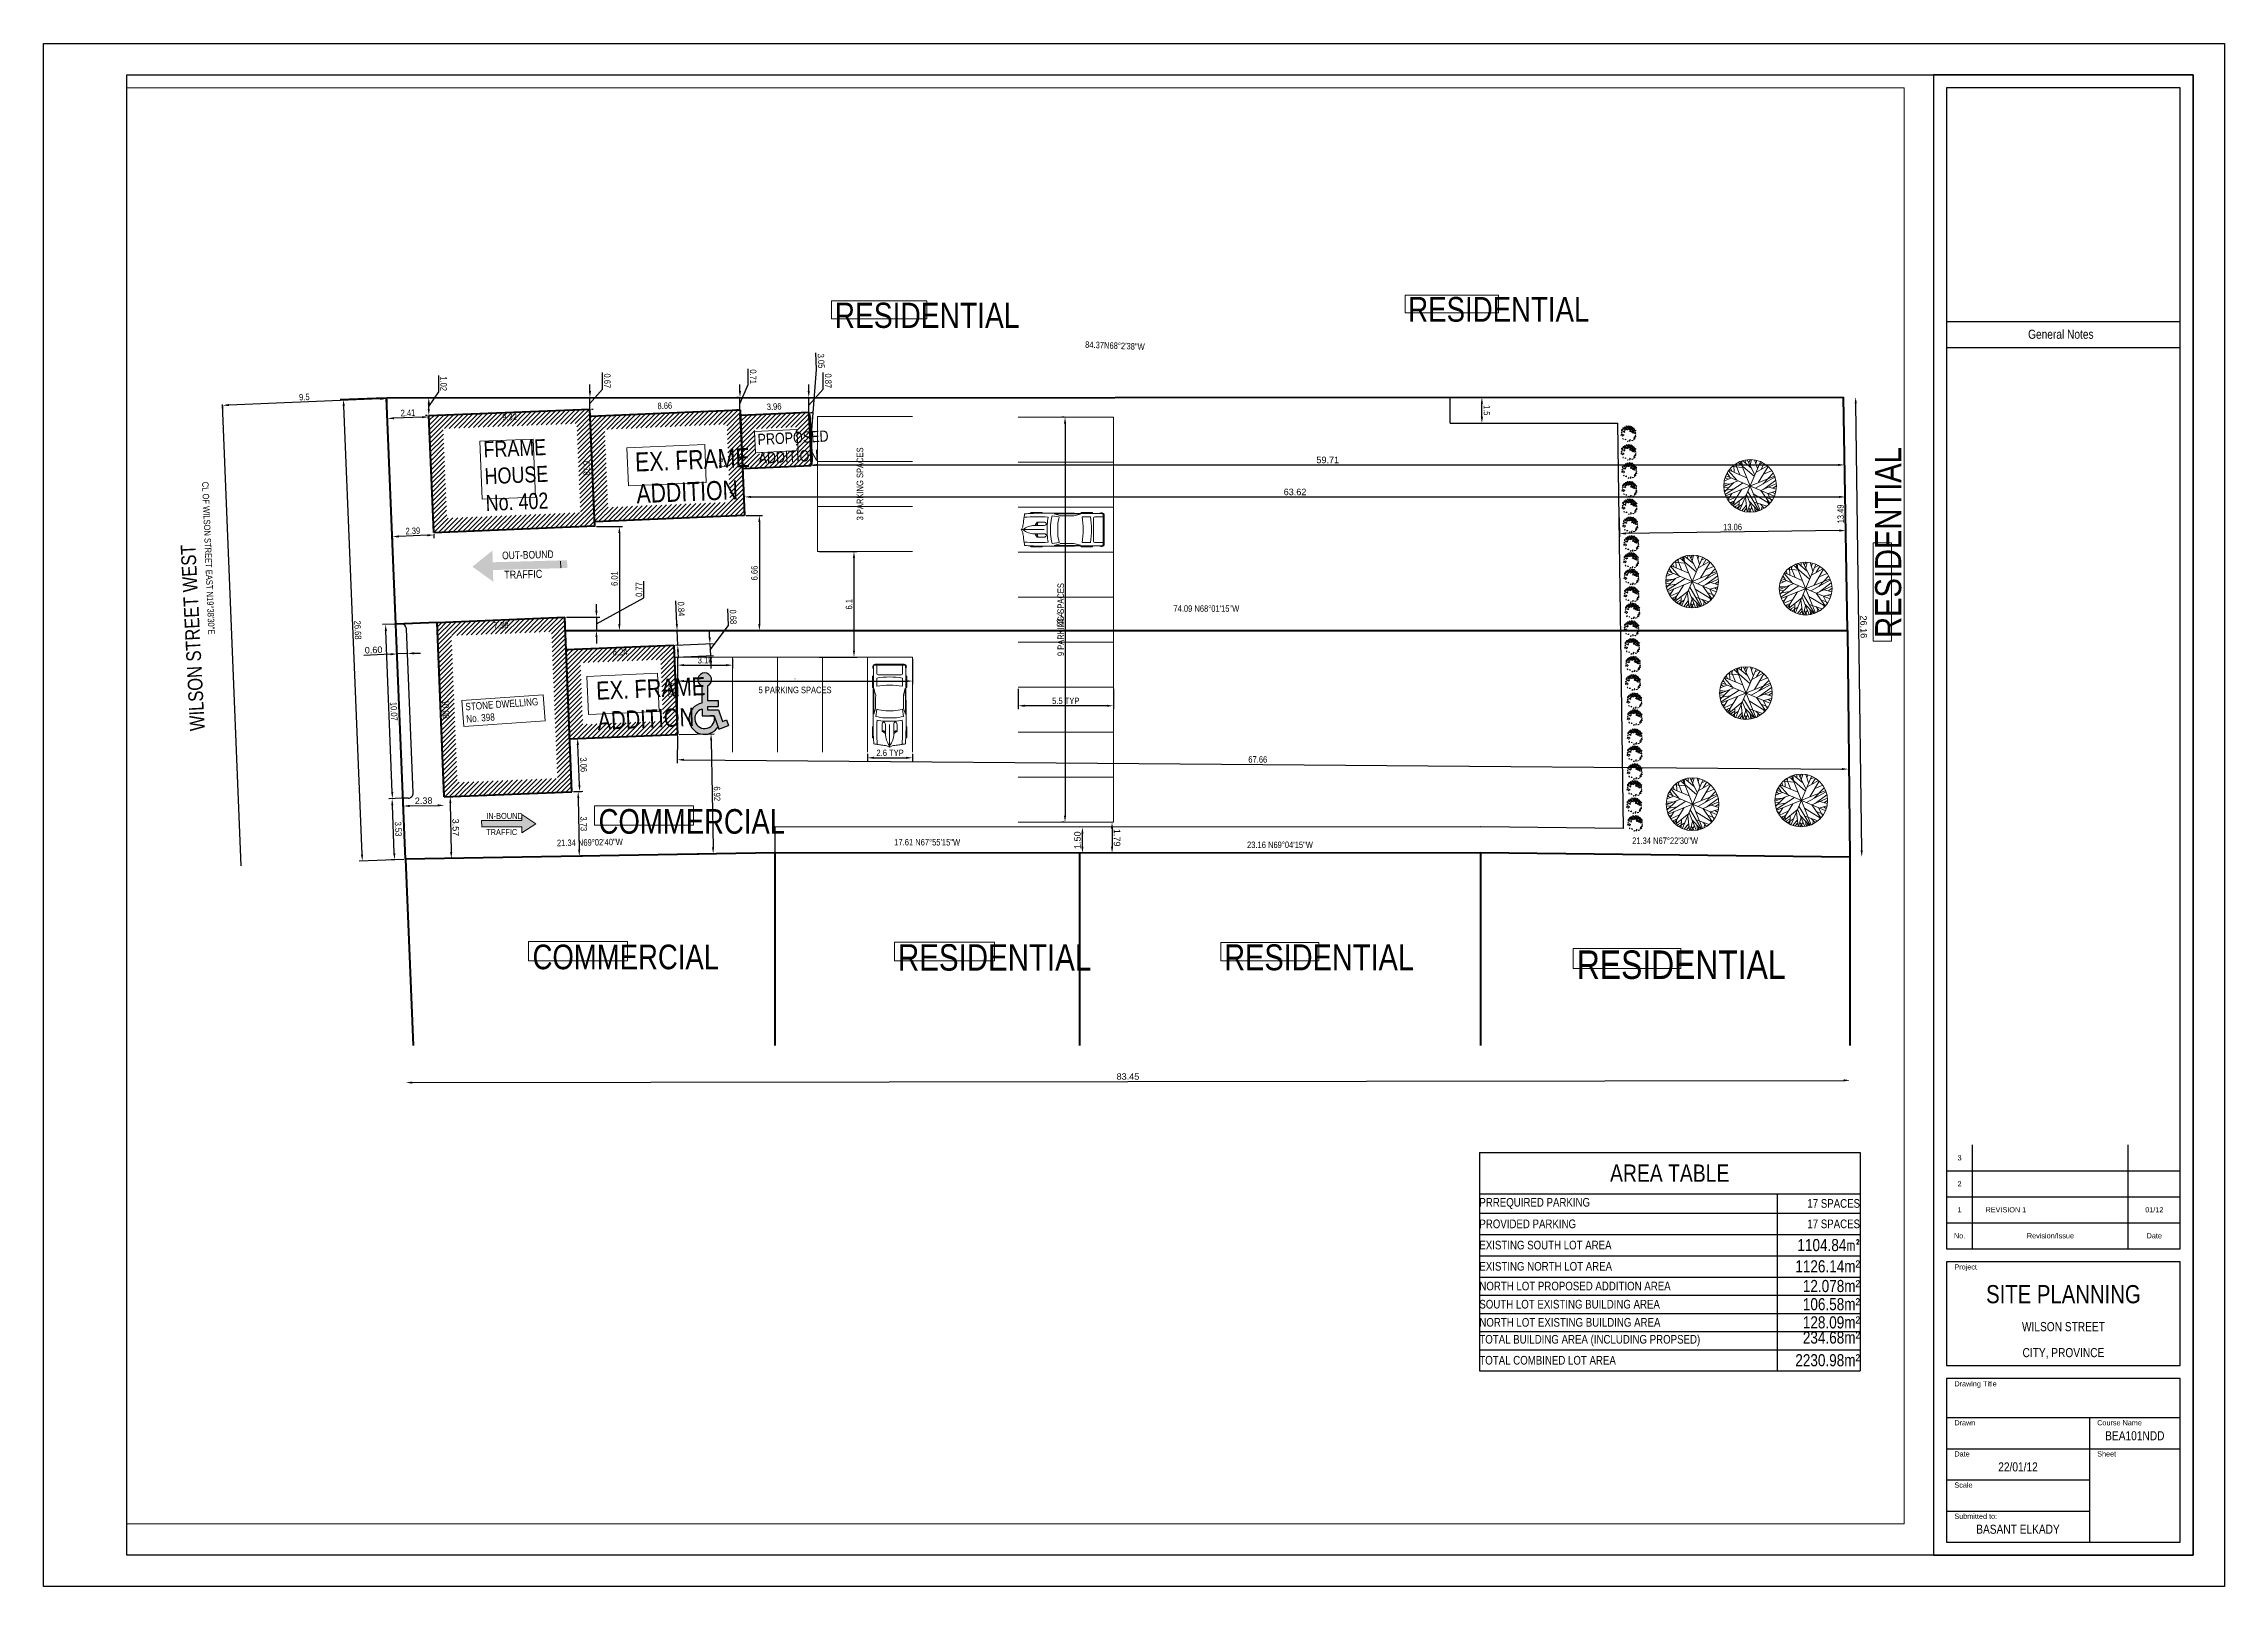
# Paper-space layout 'A1' of a CAD drawing. Header units: metres, sheet in millimetres. Extents: x -1 to 839, y -1 to 593.
# The model-space entities are those that its viewports show. They can reach past a viewport. Long polylines and large blocks are cut down to what shows.
import ezdxf
from ezdxf.enums import TextEntityAlignment as Align

# ---------------------------------------------------------------- set-up
doc = ezdxf.new("R2010")
doc.units = ezdxf.units.M
doc.linetypes.add('ACAD_ISO08W100', pattern=[36, 24, -3, 6, -3])
doc.linetypes.add('ACAD_ISO09W100', pattern=[45, 24, -3, 6, -3, 6, -3])
for name, color, linetype, lineweight in [('C-ANNOTATIONS', 1, 'Continuous', 9), ('G-ANNOTATIONS', 1, 'Continuous', 9), ('G-BORDER LR', 4, 'Continuous', 25), ('LR-BUILDING', 7, 'Continuous', 70), ('LR-CURB', 6, 'Continuous', 25), ('LR-EQUIPMENT', 6, 'Continuous', 9), ('LR-HATCH', 9, 'Continuous', 0), ('LR-PARKING', 1, 'Continuous', 25), ('LR-PROPERTY LINE', 4, 'ACAD_ISO09W100', 70), ('LR-TREES', 3, 'Continuous', 9)]:
    doc.layers.add(name, color=color, linetype=linetype, lineweight=lineweight)
doc.layers.add('LR- STREET', color=6, linetype='ACAD_ISO08W100')
doc.styles.add('001 Drawing Text', font='arial.ttf', dxfattribs={"width": 0.8, "height": 2})
doc.styles.add('001 Title Text', font='arial.ttf', dxfattribs={"width": 0.8, "height": 3.5})
doc.styles.add('300 Drawing Text High', font='arial.ttf', dxfattribs={"width": 0.8, "height": 500})
doc.styles.add('300 Title Text', font='arial.ttf', dxfattribs={"width": 0.8, "height": 700})
doc.styles.add('500 Title Text', font='arial.ttf', dxfattribs={"width": 0.8, "height": 1750})
doc.styles.add('Dimension Text', font='arial.ttf', dxfattribs={"width": 0.8})
doc.styles.add('DRAWING TEXT HIGH', font='arial.ttf', dxfattribs={"width": 0.8, "height": 2.5})
doc.styles.get("Standard").update_dxf_attribs({"font": 'arial.ttf'})
doc.styles.add('TITLE TEXT', font='arial.ttf', dxfattribs={"width": 0.8, "height": 3.5})
doc.dimstyles.new('Copy of DIM 150 - LENIN', dxfattribs={"dimscale": 150, "dimtxt": 2.5, "dimasz": 2.5, "dimexe": 1.25, "dimexo": 0.625, "dimtad": 1, "dimlfac": 0.001, "dimdsep": 46, "dimtxsty": 'Dimension Text', "dimcen": 2.5, "dimclrd": 256, "dimclre": 256, "dimclrt": 256, "dimadec": 0, "dimazin": 0, "dimtfac": 1, "dimtmove": 0, "dimatfit": 3, "dimfxl": 1, "dimarcsym": 0})
doc.dimstyles.new('DIM 150 - 2', dxfattribs={"dimscale": 150, "dimtxt": 2.5, "dimasz": 2.5, "dimexe": 1.25, "dimexo": 0.625, "dimtad": 1, "dimlfac": 0.001, "dimzin": 1, "dimdsep": 46, "dimtxsty": 'Standard', "dimcen": 2.5, "dimse1": 1, "dimse2": 1, "dimclrd": 256, "dimclre": 256, "dimclrt": 256, "dimadec": 0, "dimazin": 0, "dimtfac": 1, "dimtmove": 0, "dimatfit": 3, "dimfxl": 1, "dimarcsym": 0})
doc.dimstyles.new('DIM 150 - LR', dxfattribs={"dimscale": 150, "dimtxt": 2.5, "dimasz": 2.5, "dimexe": 1.25, "dimexo": 0.625, "dimtad": 1, "dimlfac": 0.001, "dimdsep": 46, "dimtxsty": 'Dimension Text', "dimcen": 2.5, "dimse1": 1, "dimse2": 1, "dimsd1": 1, "dimsd2": 1, "dimclrd": 256, "dimclre": 256, "dimclrt": 256, "dimadec": 0, "dimazin": 0, "dimtfac": 1, "dimtmove": 0, "dimatfit": 3, "dimfxl": 1, "dimarcsym": 0})

psp = doc.layouts.new('A1')

msp = doc.modelspace()

# ---------------------------------------------------------------- texts
at = {"layer": 'C-ANNOTATIONS', "insert": (-112656.609, -9149.564), "char_height": 375, "attachment_point": 5, "rotation": 2.17520532, "style": 'Dimension Text'}
msp.add_mtext('9.32', dxfattribs=at)
at = {"layer": 'C-ANNOTATIONS', "attachment_point": 1, "style": 'DRAWING TEXT HIGH'}
for s, insert, char_height, width, rotation in [('PROPOSED\\PADDITION', (-98343.213, -10125.35), 647.9439, 7526.17751, 2.97136741), ('FRAME\\PHOUSE\\PNo. 402', (-114180.734, -10564.6), 926.1867, 4633.54127, 2.32737777), ('EX. FRAME\\PADDITION', (-105425.014, -11203.585), 1099.1251, 7332.45599, 2.38421671), ('CL OF WILSON STREET EAST N19%%D38\'30"E', (-130049.813, -12880.811), 375, 10436.13874, 272.38750138), ('WILSON STREET WEST', (-131110.75, -27298.612), 850.46563, 23474.31974, 92.93777615), ('EX. FRAME\\PADDITION', (-107669.87, -24435.986), 1045.8607, 9601.44571, 2.48775734), ('STONE DWELLING\\PNo. 398', (-115225.92, -25670.384), 422.52198, 5354.39874, 4.10372141)]:
    msp.add_mtext(s, dxfattribs=dict(at, insert=insert, char_height=char_height, width=width, rotation=rotation))

# ---------------------------------------------------------------- blocks, each defined once
blk = doc.blocks.new('A1 border and title block')
at = {"layer": 'Defpoints'}
blk.add_lwpolyline([(0, 594), (840, 594), (840, 0), (0, 0)], close=True, dxfattribs=at)
at = {"layer": 'G-BORDER LR'}
for p, q in [((743, 160), (743, 170)), ((733, 65), (736, 65)), ((788, 65), (788, 17))]:
    blk.add_line(p, q, dxfattribs=at)
for points in [[(32, 582), (828, 582), (828, 12), (32, 12)], [(728, 12), (828, 12), (828, 582), (728, 582)], [(733, 130), (823, 130), (823, 577), (733, 577)], [(733, 85), (823, 85), (823, 125), (733, 125)], [(733, 17), (823, 17), (823, 80), (733, 80)]]:
    blk.add_lwpolyline(points, close=True, dxfattribs=at)
for points in [[(733, 487), (823, 487)], [(733, 477), (823, 477)], [(743, 130), (743, 170)], [(803, 130), (803, 170)], [(733, 160), (823, 160)], [(733, 150), (823, 150)], [(733, 140), (823, 140)], [(733, 130), (823, 130)], [(733, 65), (823, 65)], [(733, 53), (823, 53)], [(733, 41), (788, 41)], [(733, 29), (788, 29)]]:
    blk.add_lwpolyline(points, dxfattribs=at)
at = {"layer": 'G-ANNOTATIONS', "width": 0.8}
for s, height, style, p in [('General Notes', 3.5, '001 Title Text', (777, 482.11)), ('3', 2, '001 Drawing Text', (738, 165)), ('2', 2, '001 Drawing Text', (738, 155)), ('1', 2, '001 Drawing Text', (738, 145)), ('No.', 2, '001 Drawing Text', (738, 135)), ('Revision/Issue', 2, '001 Drawing Text', (773, 135)), ('Date', 2, '001 Drawing Text', (813, 135))]:
    blk.add_text(s, height=height, dxfattribs=dict(at, style=style)).set_placement(p, align=Align.MIDDLE_CENTER)
at = {"layer": 'G-ANNOTATIONS', "style": '001 Drawing Text', "width": 0.8}
for s, p in [('Project ', (736, 123)), ('Drawing Title', (736, 78)), ('Drawn', (736, 63)), ('Course Name', (791, 63)), ('Date', (736, 51)), ('Sheet', (791, 51)), ('Scale', (736, 39)), ('Submitted to:', (736, 27))]:
    blk.add_text(s, height=2, dxfattribs=at).set_placement(p, align=Align.MIDDLE_LEFT)
for tag, p in [('REVISION3', (748, 165)), ('REVISION2', (748, 155)), ('REVISION1', (748, 145))]:
    blk.add_attdef(tag, text='', height=2, dxfattribs=at).set_placement(p, align=Align.MIDDLE_LEFT)
at = {"layer": 'G-ANNOTATIONS', "width": 0.8}
for tag, height, style, p in [('DATE3', 2, '001 Drawing Text', (813, 165)), ('DATE2', 2, '001 Drawing Text', (813, 155)), ('DATE1', 2, '001 Drawing Text', (813, 145)), ('PROJECTNAME', 7, '001 Title Text', (778, 112.5)), ('STREET', 3.5, '001 Title Text', (778, 100)), ('CITY', 3.5, '001 Title Text', (778, 90)), ('DRAWINGTITLE', 7, '001 Title Text', (778, 71.5)), ('YOURNAME', 3.5, '001 Title Text', (760.5, 58)), ('COURSE_NO', 3.5, '001 Title Text', (805.5, 58)), ('DATE', 3.5, '001 Title Text', (760.5, 46)), ('SCALE', 3.5, '001 Title Text', (760.5, 34)), ('SHEET', 7, '001 Title Text', (805.5, 34.79)), ('SUBMITTED_TO', 3.5, '001 Title Text', (760.5, 22))]:
    blk.add_attdef(tag, text='', height=height, dxfattribs=dict(at, style=style)).set_placement(p, align=Align.MIDDLE_CENTER)
blk = doc.blocks.new('*U15')
for p, q in [((-32.6092, 50.4264), (-23.2782, 23.5674)), ((-31.2008, 51.1035), (-0.2149, 20.1818)), ((-26.4472, 46.5894), (-26.2712, 53.8116)), ((-22.0458, 42.0753), (-16.5881, 57.6486)), ((-21.1656, 55.8436), (-0.0388, 45.0094)), ((-12.5388, 54.9406), (-7.9613, 59.4546)), ((-12.3627, 32.1443), (-12.5388, 58.7776)), ((-5.3205, 59.6806), (16.5105, 16.7963)), ((2.426, 54.9406), (-1.4472, 59.9056)), ((0, 59.9996), (0, -60)), ((0.4894, 48.6208), (3.6584, 59.6806)), ((18.2711, 35.5298), (5.419, 59.6806)), ((9.8203, 51.5549), (12.8133, 58.5516)), ((19.6795, 19.5047), (16.3344, 57.6486)), ((17.0387, 51.1035), (23.2006, 55.1666)), ((17.7429, 43.6552), (25.4894, 54.2636)), ((31.6513, 50.8778), (30.2429, 30.5643)), ((-59.7219, 2.8025), (-12.0106, 12.0565)), ((-32.2571, 20.6333), (-59.1937, 9.348)), ((-58.6656, 12.7336), (-35.9543, 7.5424)), ((-57.081, 17.9248), (-47.0458, 14.7649)), ((-56.0247, 20.859), (-20.8134, 20.859)), ((-54.7923, 24.4702), (-47.75, 21.0847)), ((-54.6162, -24.7335), (-20.2853, 0.0941)), ((-53.2078, 27.4044), (-40.1797, 20.859)), ((-49.8627, 32.8214), (-32.7853, 32.8214)), ((-45.8134, 38.2383), (-40.5318, 33.0471)), ((-43.8768, 36.4326), (-44.405, 40.2696)), ((42, 42), (-42, -42)), ((42, -42), (-42, 42)), ((-40.1797, 44.558), (-36.4825, 43.2038)), ((-37.0107, 47.0408), (-35.25, 35.5298)), ((54.3626, 25.3731), (20.9119, 0.3198)), ((23.3767, 23.3417), (53.3063, 27.4044)), ((29.3626, -6.6771), (59.4682, 7.091)), ((31.1232, 42.5267), (35.8767, 48.1693)), ((36.2288, 25.1474), (48.9049, 35.0784)), ((37.1091, 37.1098), (46.6161, 37.5612)), ((38.5175, 13.4107), (58.2359, 13.6364)), ((-60, 0), (60, 0)), ((-59.7219, -4.8714), (-54.2641, -6.6771)), ((-45.2853, -0.1316), (-59.0177, -10.0627)), ((-58.4895, -12.3197), (-36.4825, -11.6426)), ((-57.081, -18.4138), (-45.2853, -17.9624)), ((-52.6797, -18.188), (-55.4966, -22.0251)), ((-53.2078, -27.442), (-16.7641, -16.6081)), ((-38.9472, -29.0219), (-51.4472, -30.6018)), ((-47.2219, -19.3166), (-50.2148, -26.3135)), ((-46.5177, -30.1504), (-49.5106, -33.536)), ((-32.4331, -32.4075), (-48.1021, -35.5674)), ((-43.7008, -34.6645), (-46.6937, -37.373)), ((-35.9543, -22.4765), (-44.0529, -40.5329)), ((-24.6867, -37.8244), (-38.7712, -45.7241)), ((-26.2712, -43.9185), (-34.7219, -48.6583)), ((-19.9331, -20.2194), (-28.5599, -52.721)), ((-14.6515, -36.2445), (-27.6797, -52.9467)), ((-14.6515, -47.3041), (-25.0388, -54.3009)), ((-21.5177, -45.4984), (-19.9331, -56.1065)), ((-14.8275, -15.0282), (-14.6515, -57.6865)), ((-14.6515, -32.1818), (-3.912, -59.4922)), ((-8.4895, -47.5298), (-11.4825, -58.5893)), ((-10.074, -10.0627), (-2.5036, -59.7178)), ((-6.2008, -36.2445), (17.919, -57.0094)), ((-0.0388, -19.0909), (25.8415, -53.8495)), ((5.9471, -46.6269), (10.5246, -58.5893)), ((9.2922, -9.1598), (59.6443, -2.8401)), ((18.6232, -18.6394), (26.7218, -53.3981)), ((18.7992, -18.6394), (57.3556, -17.2853)), ((22.8485, -36.4702), (35.3485, -48.4326)), ((24.7852, -44.8213), (23.0246, -54.978)), ((26.3697, -18.4138), (58.9401, -9.8369)), ((30.419, -30.1504), (32.3556, -50.0125)), ((31.4753, -31.279), (49.6091, -33.3103)), ((38.1654, -18.188), (52.426, -29.0219)), ((41.5105, -32.6332), (46.088, -38.0501)), ((45.9119, -24.0564), (55.595, -22.2508)), ((-6.3768, -52.721), (-9.3698, -58.815)), ((8.4119, -53.1724), (3.8344, -59.4922))]:
    blk.add_line(p, q)
blk.add_circle((0, 0), 60)
blk = doc.blocks.new('*U14')
for points in [[(-11.3, 1.8), (-9.8, 2.3), (-9.6, 3.4), (-10.4, 3.5)], [(-8.2, 0.4), (-9.4, 0.3), (-9.8, 0.8)], [(-8.1, 6), (-9.4, 5.9), (-9, 4.7)], [(-8.2, 3.1), (-8.5, 2.3), (-7.9, 2.6)], [(-5.8, 9.8), (-7.5, 9.2), (-8, 7.5), (-6.3, 8.5)], [(-7, 1.8), (-7.9, 1.5), (-7.5, 0.5)], [(-5.8, 6.8), (-6.7, 6.2), (-6.5, 5.7)], [(-4.6, 6.4), (-5.4, 4.5), (-3.9, 4.8)], [(-4.4, 11.1), (-5.2, 10.4), (-4, 9.5), (-2.1, 10.4)], [(-4.8, 8.6), (-3.8, 7.8), (-4, 9)], [(-2.9, 7.5), (-3.2, 6.6), (-2.3, 6.7)], [(-1.9, 9.5), (-2.5, 9), (-2.3, 8.5), (-1.8, 9.1)], [(-2, 11.7), (-1.6, 10.6), (-0.5, 10.1), (-0.2, 10.6), (-0.8, 11)], [(0, 9.1), (-1.3, 8.5), (-1.7, 7.2), (0.3, 7.8)], [(0.8, 7.2), (0.1, 6.5), (1.1, 5.9)], [(1.2, 12), (0.6, 11.3), (0.8, 10), (2.5, 11.1)], [(1.4, 8.5), (3.1, 8.8), (3.8, 7.8), (1.9, 7.8)], [(2.6, 9.9), (1.8, 9.8), (1.6, 9.2), (2.3, 9.4)], [(1.7, 6.3), (1.7, 7.1), (2.7, 7.5), (2.1, 6.9)], [(2.5, 6.8), (2.5, 5.9), (4.4, 5.2), (4.6, 6.7)], [(3.5, 1.9), (2.9, 3.5), (3.8, 3.5)], [(4.1, 11.1), (3.6, 10), (4, 9.2), (5.2, 8.7), (6.3, 9.4), (5.1, 10.2), (4.6, 10)], [(4.4, 4.6), (4.3, 3.7), (5.5, 3.3)], [(4.3, 2.7), (5.3, 2.7), (4.4, 1.3)], [(4.6, 8.3), (4.5, 7.8), (4.9, 7.6), (4.9, 8.3)], [(5.8, 1.5), (5, 0.4), (5.5, 0), (6.5, 0.4)], [(5.5, 5.5), (5.4, 4.8), (6.2, 5.1)], [(6.4, 7.9), (5.5, 7.7), (5.6, 6.2), (6.5, 6.6)], [(7.5, 1.7), (6.9, 1.3), (6.2, 2.1)], [(8.1, 5), (7.1, 4.6), (6.5, 4.1), (7.4, 3.1), (8.1, 3.5), (7.6, 3.9)], [(7.4, 9.3), (7.1, 7.9), (8.5, 7.9)], [(7.8, 6.8), (7.2, 6.2), (9, 5.5), (9.3, 6.4)], [(8.1, 0.8), (7.5, 0.1), (8.9, -0.3), (9.1, 0.5)], [(8.2, 2.6), (7.9, 2.1), (8.7, 1.5)], [(8.7, 4.7), (8.2, 4.6), (8.4, 3.9), (8.6, 4)], [(10.3, 5.2), (9.2, 4), (9, 2.3), (10.5, 0.5), (11.8, 0.4), (10.3, 2.5), (9.3, 2.4), (10.3, 2.8)], [(-10, -2.7), (-10.6, -3.3), (-10.4, -4.4), (-9.9, -3.5)], [(-8.3, -5.7), (-6.8, -5.3), (-7, -6.5)], [(-4.8, -8.8), (-4.4, -9.5), (-6, -9.8)], [(-2.5, -10.1), (-3, -10.2), (-1.8, -10.7)], [(-2.3, -9.2), (-1.3, -8.5), (-1, -9.5)], [(0.2, -10.6), (0.8, -11.3), (2.6, -11.4)], [(4.1, -9.5), (3.5, -10), (4.1, -10.6), (4.6, -9.9)], [(5.3, -8), (4.6, -8.2), (5, -8.9)], [(6, -9.5), (5.4, -10), (6.2, -10.1)], [(6.1, -8.9), (6.2, -7.2), (6.9, -6.7), (7.2, -7.4)], [(7.8, -0.8), (6.4, -1.5), (6.4, -0.7)], [(8.3, -1.8), (8, -2.5), (7.6, -2.1)], [(8.1, -8.1), (8.6, -7.1), (7.9, -7.6)], [(9.3, -5.1), (8.5, -6.3), (8, -5.2)], [(9.3, -1.8), (9.5, -3.7), (10.1, -2.5)], [(10.1, -0.6), (9.7, -1.3), (10.5, -0.9)]]:
    blk.add_lwpolyline(points, close=True)
blk = doc.blocks.new('*D84')
at = {"layer": 'Defpoints', "color": 0, "transparency": 16777216}
for p in [(-92120, -9113), (-92120, -16913), (-92120, -16913)]:
    blk.add_point(p, dxfattribs=at)
at = {"layer": 'C-ANNOTATIONS', "transparency": 16777216, "insert": (-92408, -13013), "char_height": 375, "attachment_point": 5, "rotation": 90, "style": 'Dimension Text'}
blk.add_mtext('3 PARKING SPACES', dxfattribs=at)
blk = doc.blocks.new('*D105')
at = {"layer": 'Defpoints', "color": 0, "transparency": 16777216}
for p in [(-80520, -9148), (-80520, -32548), (-80520, -32548)]:
    blk.add_point(p, dxfattribs=at)
at = {"layer": 'C-ANNOTATIONS', "transparency": 16777216, "insert": (-80808, -20848), "char_height": 375, "attachment_point": 5, "rotation": 90, "style": 'Dimension Text'}
blk.add_mtext('9 PARKING SPACES', dxfattribs=at)
blk = doc.blocks.new('OUTBOUND ARROW')
at = {"layer": 'C-ANNOTATIONS'}
h = blk.add_hatch(color=256, dxfattribs=at)
h.dxf.hatch_style = 1
h.paths.add_polyline_path([(973, -337), (7649, -337), (7649, 362), (973, 362), (973, 1411), (-864, 12), (973, -1386)])
blk.add_line((7058, 290), (7058, -290), dxfattribs=at)
at = {"layer": 'C-ANNOTATIONS', "attachment_point": 1, "style": 'TITLE TEXT'}
for s, insert, char_height, width in [('OUT-BOUND', (1828, 1286), 683.1, 3343.99), ('TRAFFIC', (1972, -434), 724.6, 3547.17)]:
    blk.add_mtext(s, dxfattribs=dict(at, insert=insert, char_height=char_height, width=width))
blk = doc.blocks.new('IN-BOUND TRAFFIC ARROW')
h = blk.add_hatch(color=1)
h.dxf.hatch_style = 1
h.paths.add_polyline_path([(-3355, 2023), (-3355, 997), (-10229, 983), (-10226, -72), (-3355, -86), (-3355, -1111), (-981, 456)])
for p, q in [((-10229, 983), (-3355, 997)), ((-10229, 983), (-10226, -72)), ((-3355, 997), (-3355, 2023)), ((-3355, 2023), (-981, 456)), ((-3355, -1111), (-981, 456)), ((-10229, -72), (-3355, -86)), ((-3355, -86), (-3355, -1111))]:
    blk.add_line(p, q)
at = {"layer": 'C-ANNOTATIONS', "attachment_point": 1, "style": 'DRAWING TEXT HIGH'}
for s, insert, char_height, width in [('IN-BOUND', (-9446, 2308), 1037.8, 5773), ('TRAFFIC', (-9437, -452), 1024.5, 4280.31)]:
    blk.add_mtext(s, dxfattribs=dict(at, insert=insert, char_height=char_height, width=width))
blk = doc.blocks.new('*D106')
at = {"layer": 'Defpoints', "color": 0, "transparency": 16777216}
for p in [(-102950, -25201), (-102950, -25763), (-89370, -25763)]:
    blk.add_point(p, dxfattribs=at)
at = {"layer": 'C-ANNOTATIONS', "transparency": 16777216, "insert": (-96160, -24913), "char_height": 375, "attachment_point": 5, "style": 'Dimension Text'}
blk.add_mtext('5 PARKING SPACES', dxfattribs=at)
blk = doc.blocks.new('*U22')
for p, q in [((3.3, 6.1), (0.1, 0.4)), ((21.1, 37.4), (21.1, 36.8)), ((46.6, 38.9), (22.4, 38.9)), ((29.8, 9.5), (51.7, 9.5)), ((32.1, 9.5), (32.1, 11.2)), ((32.3, 11.6), (36.1, 17.2)), ((36.1, 17.2), (50.9, 17.2)), ((47.8, 37.4), (47.8, 37.4)), ((58.9, -10.8), (58.9, 10.8)), ((66.6, -10.5), (66.6, 10.5)), ((70, 31.5), (86.4, 29.4)), ((88, 31.9), (74.8, 35.9)), ((82.7, 8.5), (82.7, -8.5)), ((134.3, 35.6), (119.3, 31.8)), ((135.5, 37.1), (135.5, 37.4)), ((136.7, 38.9), (160.9, 38.9)), ((138.4, 29.4), (157.2, 29.4)), ((162.1, 37.4), (162.1, 36.8)), ((164.5, 26.4), (164.5, -26.4)), ((186.5, 29.4), (167, 29.4)), ((186.5, -33.5), (186.5, 33.5)), ((186.5, -10.5), (186.5, 10.5)), ((188.4, -32.8), (188.4, 32.8)), ((0, 0), (51.7, 0)), ((0.1, -0.4), (3.3, -6.1)), ((21.1, -37.4), (21.1, -36.8)), ((46.6, -38.9), (22.4, -38.9)), ((29.8, -9.5), (51.7, -9.5)), ((32.1, -9.5), (32.1, -11.2)), ((32.3, -11.6), (36.1, -17.2)), ((36.1, -17.2), (50.9, -17.2)), ((47.8, -37.4), (47.8, -37.4)), ((86.4, -29.4), (70, -31.5)), ((88, -31.9), (74.8, -35.9)), ((134.3, -35.6), (119.3, -31.8)), ((135.5, -37.1), (135.5, -37.4)), ((136.7, -38.9), (160.9, -38.9)), ((157.2, -29.4), (138.4, -29.4)), ((162.1, -37.4), (162.1, -36.8)), ((167, -29.4), (186.5, -29.4))]:
    blk.add_line(p, q)
for centre, major_axis, ratio, start_param, end_param in [((0.6, 0), (0, -0.74), 0.842304, 4.131459, 5.293319), ((-204.5, 52.4), (0, -251), 0.842304, 1.385369, 1.434372), ((29.8, -46.7), (0, 56.2), 0.842304, 0, 0.590319), ((259.2, -27.5), (0, -305.3), 0.842304, 4.528606, 4.561838), ((266, -27.5), (0, 313.3), 0.842304, 1.367076, 1.39176), ((37.5, -594), (0, -623.3), 0.842304, 3.096046, 3.200911), ((41.2, -490.9), (0, 528.2), 0.842304, 0.00281, 0.075598), ((22.4, 37.4), (0, -1.48), 0.842304, 3.141593, 4.712389), ((32.7, 11.2), (0, 0.74), 0.842304, 0.879714, 1.570796), ((13, 17), (0, 27.4), 0.842304, 4.435146, 4.718221), ((14.2, 17), (0, 27.4), 0.842304, 4.435146, 4.718221), ((64.5, -10555.6), (0, 10593), 0.842304, -0.013397, 0.002797), ((46.6, 37.4), (0, 1.48), 0.842304, -1.570796, 0), ((50.8, 13.3), (6.34, -0.36), 0.603834, -1.395552, 1.581315), ((134.4, 5.4), (0, -89.8), 0.842304, 4.449482, 4.652344), ((135.3, 5.4), (0, 81.8), 0.842304, 1.245306, 1.50788), ((64.5, -10555.6), (0, -10591.5), 0.842304, 3.133765, 3.140441), ((149.6, 2.8), (0, -79.6), 0.842304, 4.372215, 4.640744), ((95.8, -3666.4), (0, -3698.2), 0.842304, 3.134049, 3.144098), ((136.7, 37.4), (0, -1.48), 0.842304, 3.141593, 4.712389), ((17.1, 0), (0, 147), 0.842304, 4.511394, 4.913384), ((35.9, 0), (0, 147), 0.842304, 4.511394, 4.913384), ((160.9, 37.4), (0, 1.48), 0.842304, -1.570796, 0), ((167, 26.4), (0, 2.96), 0.842304, 0, 1.570796), ((180.6, 35.8), (0, 2.22), 0.842304, -0.013017, 1.249894), ((64.5, -10556.4), (0, 10595.3), 0.842304, -0.013397, -0.013017), ((184, 32.8), (0, -5.25), 0.842304, 1.570796, 3.128196), ((184, 33.5), (0, -2.96), 0.842304, 1.570796, 3.128196), ((-204.5, -52.4), (0, 251), 0.842304, -1.434372, -1.385369), ((29.8, 46.7), (0, 56.2), 0.842304, 2.551274, 3.141593), ((259.2, 27.5), (0, 305.3), 0.842304, 1.721348, 1.754579), ((266, 27.5), (0, 313.3), 0.842304, 1.749832, 1.774517), ((37.5, 594), (0, -623.3), 0.842304, -0.059319, 0.045547), ((41.2, 490.9), (0, -528.2), 0.842304, -0.075598, -0.00281), ((22.4, -37.4), (0, 1.48), 0.842304, 1.570796, 3.141593), ((32.7, -11.2), (0, -0.74), 0.842304, 4.712389, 5.403472), ((13, -17), (0, -27.4), 0.842304, 1.564964, 1.848039), ((14.2, -17), (0, -27.4), 0.842304, 1.564964, 1.848039), ((64.5, 10555.6), (0, 10593), 0.842304, 3.138796, 3.15499), ((46.6, -37.4), (0, -1.48), 0.842304, 0, 1.570796), ((134.4, -5.4), (0, -89.8), 0.842304, -1.510751, -1.307889), ((135.3, -5.4), (0, -81.8), 0.842304, -1.50788, -1.245306), ((64.5, 10555.6), (0, -10591.5), 0.842304, 0.001152, 0.007828), ((149.6, -2.8), (0, -79.6), 0.842304, -1.499151, -1.230623), ((95.8, 3666.4), (0, -3698.2), 0.842304, -0.002505, 0.007544), ((136.7, -37.4), (0, -1.48), 0.842304, -1.570796, 0), ((160.9, -37.4), (0, 1.48), 0.842304, 3.141593, 4.712389), ((167, -26.4), (0, -2.96), 0.842304, 4.712389, 6.283185), ((180.6, -35.8), (0, -2.22), 0.842304, -1.249894, 0.013017), ((64.5, 10556.4), (0, 10595.3), 0.842304, 3.15461, 3.15499), ((184, -32.8), (0, -5.25), 0.842304, 0.013397, 1.570796), ((184, -33.5), (0, 2.96), 0.842304, 3.15499, 4.712389)]:
    blk.add_ellipse(centre, major_axis=major_axis, ratio=ratio, start_param=start_param, end_param=end_param)
at = {"extrusion": (0, 0, -1)}
blk.add_ellipse((50.8, -13.3), major_axis=(6.34, 0.36), ratio=0.603834, start_param=-1.395552, end_param=1.581315, dxfattribs=at)
blk = doc.blocks.new('A$C2520555c')
h = blk.add_hatch(color=256)
h.dxf.hatch_style = 1
h.paths.add_polyline_path([(617, 1188), (617, 866), (1185, 866), (1409, 249), (1857, 412), (1761, 676), (1576, 608), (1381, 1146), (877, 1146), (877, 1310), (1376, 1310), (1376, 1590), (877, 1590), (877, 2269, 4.3719288), (597, 2269), (597, 1461, 1.541796), (1369, 358), (1188, 856, -2.4107396)])
for p, q in [((597, 2269), (597, 1461)), ((877, 2269), (877, 1590)), ((617, 1188), (617, 866)), ((877, 1590), (1376, 1590)), ((877, 1310), (1376, 1310)), ((877, 1310), (877, 1146)), ((877, 1146), (1381, 1146)), ((1376, 1590), (1376, 1310)), ((1381, 1146), (1576, 608)), ((617, 866), (1185, 866)), ((1185, 866), (999, 866)), ((1185, 866), (1409, 249)), ((1409, 249), (1857, 412)), ((1576, 608), (1761, 676)), ((1761, 676), (1857, 412))]:
    blk.add_line(p, q)
for centre, radius, start, end in [((737, 2559), 322, 295.76749, 244.23251), ((737, 737), 737, 100.94907, 329.08024), ((737, 737), 467, 104.90286, 14.78612)]:
    blk.add_arc(centre, radius, start, end)
blk = doc.blocks.new('COMMERCIAL')
at = {"layer": 'C-ANNOTATIONS'}
blk.add_lwpolyline([(-2188, 427), (2188, 427), (2188, -427), (-2188, -427)], close=True, dxfattribs=at)
at = {"layer": 'C-ANNOTATIONS', "insert": (-2004, 284), "char_height": 1087.5, "width": 20.47, "attachment_point": 1, "style": '300 Title Text'}
blk.add_mtext('COMMERCIAL', dxfattribs=at)
blk = doc.blocks.new('A$C99141396')
at = {"layer": 'LR-BUILDING'}
blk.add_blockref('COMMERCIAL', (2188, 427), dxfattribs=at)
blk = doc.blocks.new('RESIDENTIAL')
at = {"layer": 'C-ANNOTATIONS'}
blk.add_lwpolyline([(-2370, 443), (2370, 443), (2370, -443), (-2370, -443)], close=True, dxfattribs=at)
at = {"layer": 'C-ANNOTATIONS', "insert": (-2209, 351), "char_height": 1252.7, "width": 35.23, "attachment_point": 1, "style": '300 Title Text'}
blk.add_mtext('RESIDENTIAL', dxfattribs=at)
blk = doc.blocks.new('A$C599837e3')
at = {"layer": 'LR-BUILDING', "xscale": 0.8870610831241271, "yscale": 0.8870610831241271, "zscale": 0.8870610831241271}
blk.add_blockref('RESIDENTIAL', (2103, 393), dxfattribs=at)
blk = doc.blocks.new('*T83')
at = {"layer": 'C-ANNOTATIONS', "color": 0, "linetype": 'ByBlock', "lineweight": -2, "transparency": 16777216}
for p, q in [((0, 0), (21997, 0)), ((0, 0), (0, -12610)), ((21997, 0), (21997, -12610)), ((0, -2376), (21997, -2376)), ((17208, -2376), (17208, -12610)), ((0, -3506), (21997, -3506)), ((0, -4733), (21997, -4733)), ((0, -5960), (21997, -5960)), ((0, -7186), (21997, -7186)), ((0, -8236), (21997, -8236)), ((0, -9285), (21997, -9285)), ((0, -10334), (21997, -10334)), ((0, -11384), (21997, -11384)), ((0, -12610), (21997, -12610))]:
    blk.add_line(p, q, dxfattribs=at)
at = {"layer": 'C-ANNOTATIONS', "transparency": 16777216}
for s, insert, char_height, width, attachment_point, style in [('AREA TABLE', (10999, -1188), 1000, 21995.35, 5, '500 Title Text'), ('PRREQUIRED PARKING', (1, -2941), 500, 17205.92, 4, '300 Drawing Text High'), ('17 SPACES', (21996, -2941), 500, 4787.43, 6, '300 Drawing Text High'), ('PROVIDED PARKING', (1, -4120), 500, 17205.92, 4, '300 Title Text'), ('1104.84{\\fISOCPEUR|b0|i0|c0|p34;m²}', (21996, -5346), 700, 4787.43, 6, '300 Title Text'), ('17 SPACES', (21996, -4120), 500, 4787.43, 6, '300 Title Text'), ('EXISTING SOUTH LOT AREA', (1, -5346), 500, 17205.92, 4, '300 Title Text'), ('1126.14m²', (21996, -6573), 700, 4787.43, 6, '300 Title Text'), ('EXISTING NORTH LOT AREA', (1, -6573), 500, 17205.92, 4, '300 Title Text'), ('NORTH LOT PROPOSED ADDITION AREA', (1, -7711), 500, 17205.92, 4, '300 Title Text'), ('12.078m²', (21996, -7711), 700, 4787.43, 6, '300 Title Text'), ('SOUTH LOT EXISTING BUILDING AREA', (1, -8760), 500, 17205.92, 4, '300 Title Text'), ('106.58m²', (21996, -8760), 700, 4787.43, 6, '300 Title Text'), ('NORTH LOT EXISTING BUILDING AREA', (1, -9810), 500, 17205.92, 4, '300 Title Text'), ('128.09m²', (21996, -9810), 700, 4787.43, 6, '300 Title Text'), ('TOTAL BUILDING AREA (INCLUDING PROPSED)', (1, -10859), 500, 17205.92, 4, '300 Title Text'), ('234.68m²', (21996, -10335), 700, 4787.43, 3, '300 Title Text'), ('TOTAL COMBINED LOT AREA', (1, -11997), 500, 17205.92, 4, '300 Title Text'), ('2230.98m²', (21996, -11997), 700, 4787.43, 6, '300 Title Text')]:
    blk.add_mtext(s, dxfattribs=dict(at, insert=insert, char_height=char_height, width=width, attachment_point=attachment_point, style=style))
blk = doc.blocks.new('*D107')
at = {"layer": 'Defpoints', "color": 0, "transparency": 16777216}
for p in [(-108012, -8698), (-108351, -15499), (-107723, -15472)]:
    blk.add_point(p, dxfattribs=at)
at = {"layer": 'C-ANNOTATIONS', "transparency": 16777216, "insert": (-108211, -12100), "char_height": 375, "attachment_point": 5, "rotation": 272.44957, "style": 'Dimension Text'}
blk.add_mtext('6.78', dxfattribs=at)
blk = doc.blocks.new('*D108')
at = {"layer": 'Defpoints', "color": 0, "transparency": 16777216}
for p in [(-99347, -8598), (-99341, -8734), (-107993, -9102)]:
    blk.add_point(p, dxfattribs=at)
at = {"layer": 'C-ANNOTATIONS', "transparency": 16777216, "insert": (-103685, -8497), "char_height": 375, "attachment_point": 5, "rotation": 2.43326, "style": 'Dimension Text'}
blk.add_mtext('8.66', dxfattribs=at)
blk = doc.blocks.new('*D109')
at = {"layer": 'Defpoints', "color": 0, "transparency": 16777216}
for p in [(-99341, -8734), (-100523, -14890), (-99082, -14829)]:
    blk.add_point(p, dxfattribs=at)
at = {"layer": 'C-ANNOTATIONS', "transparency": 16777216, "insert": (-100368, -11831), "char_height": 375, "attachment_point": 5, "rotation": 272.43326, "style": 'Dimension Text'}
blk.add_mtext('6.1', dxfattribs=at)
blk = doc.blocks.new('*D110')
at = {"layer": 'Defpoints', "color": 0, "transparency": 16777216}
for p in [(-95377, -8746), (-99327, -9068), (-95371, -8893)]:
    blk.add_point(p, dxfattribs=at)
at = {"layer": 'C-ANNOTATIONS', "transparency": 16777216, "insert": (-97368, -8548), "char_height": 375, "attachment_point": 5, "rotation": 2.53752, "style": 'Dimension Text'}
blk.add_mtext('3.96', dxfattribs=at)
blk = doc.blocks.new('*D111')
at = {"layer": 'Defpoints', "color": 0, "transparency": 16777216}
for p in [(-116846, -21008), (-109471, -20717), (-109448, -21317)]:
    blk.add_point(p, dxfattribs=at)
at = {"layer": 'C-ANNOTATIONS', "transparency": 16777216, "insert": (-113146, -21178), "char_height": 375, "attachment_point": 5, "rotation": 2.26589, "style": 'Dimension Text'}
blk.add_mtext('7.38', dxfattribs=at)
blk = doc.blocks.new('*D112')
at = {"layer": 'Defpoints', "color": 0, "transparency": 16777216}
for p in [(-116846, -21008), (-116435, -31080), (-116423, -31079)]:
    blk.add_point(p, dxfattribs=at)
at = {"layer": 'C-ANNOTATIONS', "transparency": 16777216, "insert": (-116343, -26032), "char_height": 375, "attachment_point": 5, "rotation": 272.3375, "style": 'Dimension Text'}
blk.add_mtext('10.08', dxfattribs=at)
blk = doc.blocks.new('*D113')
at = {"layer": 'Defpoints', "color": 0, "transparency": 16777216}
for p in [(-109396, -22575), (-103161, -22321), (-103138, -22881)]:
    blk.add_point(p, dxfattribs=at)
at = {"layer": 'C-ANNOTATIONS', "transparency": 16777216, "insert": (-106267, -22723), "char_height": 375, "attachment_point": 5, "rotation": 2.33755, "style": 'Dimension Text'}
blk.add_mtext('6.24', dxfattribs=at)
blk = doc.blocks.new('*D114')
at = {"layer": 'Defpoints', "color": 0, "transparency": 16777216}
for p in [(-103160, -22328), (-103487, -27506), (-102950, -27484)]:
    blk.add_point(p, dxfattribs=at)
at = {"layer": 'C-ANNOTATIONS', "transparency": 16777216, "insert": (-103308, -24916), "char_height": 375, "attachment_point": 5, "rotation": 272.33755, "style": 'Dimension Text'}
blk.add_mtext('5.16', dxfattribs=at)
blk = doc.blocks.new('*D115')
at = {"layer": 'Defpoints', "color": 0, "transparency": 16777216}
for p in [(-119885, -4894), (-35536, -6866), (-35577, -7999)]:
    blk.add_point(p, dxfattribs=at)
at = {"layer": 'C-ANNOTATIONS', "transparency": 16777216, "insert": (-77679, -5029), "char_height": 375, "width": 3183.4, "attachment_point": 5, "rotation": 357.89072, "style": 'Dimension Text'}
blk.add_mtext('84.37N68%%D2\'38"W', dxfattribs=at)
blk = doc.blocks.new('*D116')
at = {"layer": 'C-ANNOTATIONS', "lineweight": -2, "transparency": 16777216}
blk.add_line((-118274, -47588), (-35579, -47459), dxfattribs=at)
at = {"layer": 'C-ANNOTATIONS', "transparency": 16777216}
for points in [[(-118274, -47526), (-118274, -47651), (-118649, -47589)], [(-35579, -47397), (-35579, -47522), (-35204, -47458)]]:
    blk.add_solid(points, dxfattribs=at)
at = {"layer": 'Defpoints', "color": 0, "transparency": 16777216}
for p in [(-118669, -34690), (-35224, -34560), (-35204, -47458)]:
    blk.add_point(p, dxfattribs=at)
at = {"layer": 'C-ANNOTATIONS', "transparency": 16777216, "insert": (-76927, -47238), "char_height": 375, "attachment_point": 5, "rotation": 0.08937}
blk.add_mtext('83.45', dxfattribs=at)
blk = doc.blocks.new('*D117')
at = {"layer": 'C-ANNOTATIONS', "lineweight": -2, "transparency": 16777216}
blk.add_line((-34533, -34176), (-34877, -8365), dxfattribs=at)
at = {"layer": 'C-ANNOTATIONS', "transparency": 16777216}
for points in [[(-34814, -8364), (-34939, -8365), (-34882, -7990)], [(-34471, -34175), (-34596, -34177), (-34528, -34551)]]:
    blk.add_solid(points, dxfattribs=at)
at = {"layer": 'Defpoints', "color": 0, "transparency": 16777216}
for p in [(-35577, -7999), (-34882, -7990), (-35224, -34560)]:
    blk.add_point(p, dxfattribs=at)
at = {"layer": 'C-ANNOTATIONS', "transparency": 16777216, "insert": (-34420, -21267), "char_height": 375, "attachment_point": 5, "rotation": 270.76222}
blk.add_mtext('26.16', dxfattribs=at)
blk = doc.blocks.new('*D118')
at = {"layer": 'C-ANNOTATIONS', "lineweight": -2, "transparency": 16777216}
blk.add_line((-77845, -32923), (-77844, -33963), dxfattribs=at)
at = {"layer": 'C-ANNOTATIONS', "transparency": 16777216}
for points in [[(-77783, -32923), (-77908, -32923), (-77845, -32548)], [(-77782, -33963), (-77907, -33963), (-77844, -34338)]]:
    blk.add_solid(points, dxfattribs=at)
at = {"layer": 'Defpoints', "color": 0, "transparency": 16777216}
for p in [(-77770, -32548), (-77844, -34338), (-77768, -34338)]:
    blk.add_point(p, dxfattribs=at)
at = {"layer": 'C-ANNOTATIONS', "transparency": 16777216, "insert": (-77559, -33443), "char_height": 375, "attachment_point": 5, "rotation": 270.05}
blk.add_mtext('1.79', dxfattribs=at)
blk = doc.blocks.new('*D119')
at = {"layer": 'C-ANNOTATIONS', "lineweight": -2, "transparency": 16777216}
blk.add_line((-79558, -33965), (-79556, -33215), dxfattribs=at)
at = {"layer": 'C-ANNOTATIONS', "transparency": 16777216}
for points in [[(-79620, -33965), (-79495, -33965), (-79558, -34340)], [(-79619, -33215), (-79494, -33215), (-79556, -32840)]]:
    blk.add_solid(points, dxfattribs=at)
at = {"layer": 'Defpoints', "color": 0, "transparency": 16777216}
for p in [(-79720, -32840), (-79556, -32840), (-79723, -34340)]:
    blk.add_point(p, dxfattribs=at)
at = {"layer": 'C-ANNOTATIONS', "transparency": 16777216, "insert": (-79842, -33590), "char_height": 375, "attachment_point": 5, "rotation": 89.9}
blk.add_mtext('1.50', dxfattribs=at)
blk = doc.blocks.new('*D120')
at = {"layer": 'C-ANNOTATIONS', "lineweight": -2, "transparency": 16777216}
blk.add_line((-118430, -31609), (-116800, -31580), dxfattribs=at)
at = {"layer": 'C-ANNOTATIONS', "transparency": 16777216}
for points in [[(-118431, -31547), (-118429, -31672), (-118805, -31616)], [(-116801, -31518), (-116799, -31643), (-116425, -31573)]]:
    blk.add_solid(points, dxfattribs=at)
at = {"layer": 'Defpoints', "color": 0, "transparency": 16777216}
for p in [(-118813, -31166), (-116433, -31124), (-116425, -31573)]:
    blk.add_point(p, dxfattribs=at)
at = {"layer": 'C-ANNOTATIONS', "transparency": 16777216, "insert": (-117620, -31309), "char_height": 375, "attachment_point": 5, "rotation": 1.02361}
blk.add_mtext('2.38', dxfattribs=at)
blk = doc.blocks.new('*D121')
at = {"layer": 'C-ANNOTATIONS', "lineweight": -2, "transparency": 16777216}
blk.add_line((-116078, -31449), (-116027, -34268), dxfattribs=at)
at = {"layer": 'C-ANNOTATIONS', "transparency": 16777216}
for points in [[(-116015, -31448), (-116140, -31450), (-116084, -31074)], [(-115965, -34267), (-116090, -34269), (-116020, -34643)]]:
    blk.add_solid(points, dxfattribs=at)
at = {"layer": 'Defpoints', "color": 0, "transparency": 16777216}
for p in [(-116435, -31080), (-116371, -34649), (-116020, -34643)]:
    blk.add_point(p, dxfattribs=at)
at = {"layer": 'C-ANNOTATIONS', "transparency": 16777216, "insert": (-115767, -32853), "char_height": 375, "attachment_point": 5, "rotation": 271.02361}
blk.add_mtext('3.57', dxfattribs=at)
blk = doc.blocks.new('*D122')
at = {"layer": 'C-ANNOTATIONS', "lineweight": -2, "transparency": 16777216}
for p, q in [((-119528, -22849), (-121080, -22912)), ((-118557, -22809), (-119153, -22834)), ((-118183, -22794), (-117808, -22779))]:
    blk.add_line(p, q, dxfattribs=at)
at = {"layer": 'C-ANNOTATIONS', "transparency": 16777216}
for points in [[(-119530, -22787), (-119525, -22911), (-119153, -22834)], [(-118185, -22732), (-118180, -22857), (-118557, -22809)]]:
    blk.add_solid(points, dxfattribs=at)
at = {"layer": 'Defpoints', "color": 0, "transparency": 16777216}
for p in [(-119213, -21363), (-118617, -21338), (-119153, -22834)]:
    blk.add_point(p, dxfattribs=at)
at = {"layer": 'C-ANNOTATIONS', "transparency": 16777216, "insert": (-120512, -22604), "char_height": 375, "attachment_point": 5, "rotation": 2.3375}
blk.add_mtext('0.60', dxfattribs=at)
blk = doc.blocks.new('*D123')
at = {"layer": 'C-ANNOTATIONS', "lineweight": -2, "transparency": 16777216}
blk.add_line((-98707, -13763), (-35839, -13763), dxfattribs=at)
at = {"layer": 'C-ANNOTATIONS', "transparency": 16777216}
for points in [[(-98707, -13700), (-98707, -13825), (-99082, -13763)], [(-35839, -13700), (-35839, -13825), (-35464, -13763)]]:
    blk.add_solid(points, dxfattribs=at)
at = {"layer": 'Defpoints', "color": 0, "transparency": 16777216}
for p in [(-35464, -13763), (-99082, -14829), (-35464, -14742)]:
    blk.add_point(p, dxfattribs=at)
at = {"layer": 'C-ANNOTATIONS', "transparency": 16777216, "insert": (-67273, -13478), "char_height": 375, "attachment_point": 5}
blk.add_mtext('63.62', dxfattribs=at)
blk = doc.blocks.new('*D124')
at = {"layer": 'C-ANNOTATIONS', "lineweight": -2, "transparency": 16777216}
blk.add_line((-94861, -11915), (-35903, -11915), dxfattribs=at)
at = {"layer": 'C-ANNOTATIONS', "transparency": 16777216}
for points in [[(-94861, -11853), (-94861, -11978), (-95236, -11915)], [(-35903, -11853), (-35903, -11978), (-35528, -11915)]]:
    blk.add_solid(points, dxfattribs=at)
at = {"layer": 'Defpoints', "color": 0, "transparency": 16777216}
for p in [(-35528, -10938), (-95236, -11940), (-35528, -11915)]:
    blk.add_point(p, dxfattribs=at)
at = {"layer": 'C-ANNOTATIONS', "transparency": 16777216, "insert": (-65382, -11630), "char_height": 375, "attachment_point": 5}
blk.add_mtext('59.71', dxfattribs=at)
blk = doc.blocks.new('*D125')
at = {"layer": 'C-ANNOTATIONS', "lineweight": -2, "transparency": 16777216}
for p, q in [((-118907, -31170), (-119631, -31199)), ((-119315, -34342), (-119428, -31566)), ((-118763, -34694), (-119487, -34724))]:
    blk.add_line(p, q, dxfattribs=at)
at = {"layer": 'C-ANNOTATIONS', "transparency": 16777216}
for points in [[(-119365, -31564), (-119490, -31569), (-119443, -31192)], [(-119252, -34339), (-119377, -34344), (-119299, -34716)]]:
    blk.add_solid(points, dxfattribs=at)
at = {"layer": 'Defpoints', "color": 0, "transparency": 16777216}
for p in [(-119443, -31192), (-118813, -31166), (-118669, -34690)]:
    blk.add_point(p, dxfattribs=at)
at = {"layer": 'C-ANNOTATIONS', "transparency": 16777216, "insert": (-119086, -32942), "char_height": 375, "attachment_point": 5, "rotation": 272.3375, "style": 'Dimension Text'}
blk.add_mtext('3.53', dxfattribs=at)
blk = doc.blocks.new('*D126')
at = {"layer": 'C-ANNOTATIONS', "lineweight": -2, "transparency": 16777216}
for p, q in [((-119305, -21106), (-120006, -21133)), ((-119436, -30813), (-119804, -21501)), ((-118907, -31167), (-119608, -31195))]:
    blk.add_line(p, q, dxfattribs=at)
at = {"layer": 'C-ANNOTATIONS', "transparency": 16777216}
for points in [[(-119742, -21498), (-119867, -21503), (-119819, -21126)], [(-119373, -30810), (-119498, -30815), (-119421, -31187)]]:
    blk.add_solid(points, dxfattribs=at)
at = {"layer": 'Defpoints', "color": 0, "transparency": 16777216}
for p in [(-119819, -21126), (-119211, -21102), (-118813, -31163)]:
    blk.add_point(p, dxfattribs=at)
at = {"layer": 'C-ANNOTATIONS', "transparency": 16777216, "insert": (-119335, -26145), "char_height": 375, "attachment_point": 5, "rotation": 272.26589, "style": 'Dimension Text'}
blk.add_mtext('10.07', dxfattribs=at)
blk = doc.blocks.new('*D128')
at = {"layer": 'C-ANNOTATIONS', "lineweight": -2, "transparency": 16777216}
for p, q in [((-119431, -16017), (-119422, -16248)), ((-117405, -15978), (-119055, -16045)), ((-117032, -15919), (-117023, -16150))]:
    blk.add_line(p, q, dxfattribs=at)
at = {"layer": 'C-ANNOTATIONS', "transparency": 16777216}
for points in [[(-119057, -15983), (-119052, -16108), (-119430, -16060)], [(-117408, -15915), (-117402, -16040), (-117030, -15962)]]:
    blk.add_solid(points, dxfattribs=at)
at = {"layer": 'Defpoints', "color": 0, "transparency": 16777216}
for p in [(-119435, -15924), (-119430, -16060), (-117036, -15826)]:
    blk.add_point(p, dxfattribs=at)
at = {"layer": 'C-ANNOTATIONS', "transparency": 16777216, "insert": (-118242, -15726), "char_height": 375, "width": 691, "attachment_point": 5, "rotation": 2.3375, "style": 'Dimension Text'}
blk.add_mtext('2.39', dxfattribs=at)
blk = doc.blocks.new('*D129')
at = {"layer": 'C-ANNOTATIONS', "lineweight": -2, "transparency": 16777216}
for p, q in [((-119708, -9236), (-119701, -9420)), ((-117695, -9156), (-119334, -9218)), ((-117320, -9145), (-117313, -9329))]:
    blk.add_line(p, q, dxfattribs=at)
at = {"layer": 'C-ANNOTATIONS', "transparency": 16777216}
for points in [[(-119336, -9156), (-119332, -9280), (-119709, -9232)], [(-117697, -9093), (-117693, -9218), (-117320, -9142)]]:
    blk.add_solid(points, dxfattribs=at)
at = {"layer": 'Defpoints', "color": 0, "transparency": 16777216}
for p in [(-119712, -9142), (-119709, -9232), (-117324, -9052)]:
    blk.add_point(p, dxfattribs=at)
at = {"layer": 'C-ANNOTATIONS', "transparency": 16777216, "insert": (-118525, -8905), "char_height": 375, "width": 1017.64, "attachment_point": 5, "rotation": 2.17521, "style": 'Dimension Text'}
blk.add_mtext('2.41', dxfattribs=at)
blk = doc.blocks.new('*D130')
at = {"layer": 'C-ANNOTATIONS', "lineweight": -2, "transparency": 16777216}
for p, q in [((-116751, -7690), (-116751, -6755)), ((-117418, -8032), (-117512, -8032)), ((-117324, -8542), (-116751, -7690)), ((-117324, -8677), (-117324, -8407)), ((-117417, -9052), (-117511, -9052))]:
    blk.add_line(p, q, dxfattribs=at)
at = {"layer": 'C-ANNOTATIONS', "transparency": 16777216}
for points in [[(-117261, -8407), (-117386, -8407), (-117324, -8032)], [(-117261, -8677), (-117386, -8677), (-117324, -9052)]]:
    blk.add_solid(points, dxfattribs=at)
at = {"layer": 'Defpoints', "color": 0, "transparency": 16777216}
for p in [(-117324, -8032), (-117324, -8032), (-117324, -9052)]:
    blk.add_point(p, dxfattribs=at)
at = {"layer": 'C-ANNOTATIONS', "transparency": 16777216, "insert": (-116466, -7222), "char_height": 375, "attachment_point": 5, "rotation": 270.02306, "style": 'Dimension Text'}
blk.add_mtext('1.02', dxfattribs=at)
blk = doc.blocks.new('*D131')
at = {"layer": 'C-ANNOTATIONS', "lineweight": -2, "transparency": 16777216}
for p, q in [((-119851, -8036), (-122440, -8142)), ((-121180, -34418), (-122237, -8509)), ((-118763, -34694), (-121352, -34800))]:
    blk.add_line(p, q, dxfattribs=at)
at = {"layer": 'C-ANNOTATIONS', "transparency": 16777216}
for points in [[(-122175, -8507), (-122300, -8512), (-122253, -8135)], [(-121117, -34415), (-121242, -34420), (-121164, -34792)]]:
    blk.add_solid(points, dxfattribs=at)
at = {"layer": 'Defpoints', "color": 0, "transparency": 16777216}
for p in [(-122253, -8135), (-119757, -8033), (-118669, -34690)]:
    blk.add_point(p, dxfattribs=at)
at = {"layer": 'C-ANNOTATIONS', "transparency": 16777216, "insert": (-121424, -21452), "char_height": 375, "attachment_point": 5, "rotation": 272.3375, "style": 'Dimension Text'}
blk.add_mtext('26.68', dxfattribs=at)
blk = doc.blocks.new('*D132')
at = {"layer": 'C-ANNOTATIONS', "lineweight": -2, "transparency": 16777216}
for p, q in [((-108011, -7653), (-108011, -7278)), ((-108010, -8363), (-107294, -7542)), ((-107294, -7542), (-107295, -6575)), ((-108010, -8698), (-108011, -8028)), ((-108010, -8698), (-108011, -8028)), ((-107917, -8028), (-107823, -8028)), ((-107917, -8698), (-107823, -8698)), ((-108010, -9073), (-108010, -9448))]:
    blk.add_line(p, q, dxfattribs=at)
at = {"layer": 'C-ANNOTATIONS', "transparency": 16777216}
for points in [[(-107948, -7653), (-108073, -7653), (-108011, -8028)], [(-107948, -9073), (-108073, -9073), (-108010, -8698)]]:
    blk.add_solid(points, dxfattribs=at)
at = {"layer": 'Defpoints', "color": 0, "transparency": 16777216}
for p in [(-108011, -8028), (-108011, -8028), (-108010, -8698)]:
    blk.add_point(p, dxfattribs=at)
at = {"layer": 'C-ANNOTATIONS', "transparency": 16777216, "insert": (-107009, -7058), "char_height": 375, "attachment_point": 5, "rotation": 270.02306, "style": 'Dimension Text'}
blk.add_mtext('0.67', dxfattribs=at)
blk = doc.blocks.new('*D133')
at = {"layer": 'C-ANNOTATIONS', "lineweight": -2, "transparency": 16777216}
for p, q in [((-99343, -7649), (-99343, -7274)), ((-99342, -8379), (-98866, -7274)), ((-98866, -7274), (-98866, -6365)), ((-99435, -8024), (-99530, -8025)), ((-99435, -8734), (-99530, -8735)), ((-99342, -8734), (-99342, -8024)), ((-99342, -8734), (-99342, -8024)), ((-99342, -9109), (-99342, -9484))]:
    blk.add_line(p, q, dxfattribs=at)
at = {"layer": 'C-ANNOTATIONS', "transparency": 16777216}
for points in [[(-99280, -7649), (-99405, -7649), (-99342, -8024)], [(-99280, -9109), (-99405, -9109), (-99342, -8734)]]:
    blk.add_solid(points, dxfattribs=at)
at = {"layer": 'Defpoints', "color": 0, "transparency": 16777216}
for p in [(-99342, -8024), (-99341, -8024), (-99341, -8734)]:
    blk.add_point(p, dxfattribs=at)
at = {"layer": 'C-ANNOTATIONS', "transparency": 16777216, "insert": (-98581, -6820), "char_height": 375, "attachment_point": 5, "rotation": 270.02306, "style": 'Dimension Text'}
blk.add_mtext('0.71', dxfattribs=at)
blk = doc.blocks.new('*D134')
at = {"layer": 'C-ANNOTATIONS', "lineweight": -2, "transparency": 16777216}
for p, q in [((-95370, -7648), (-95370, -7273)), ((-95369, -8458), (-94529, -7542)), ((-94529, -7542), (-94529, -6575)), ((-95369, -8893), (-95369, -8023)), ((-95369, -8893), (-95369, -8023)), ((-95277, -8023), (-95182, -8023)), ((-95369, -9268), (-95369, -9643)), ((-95277, -8893), (-95182, -8893))]:
    blk.add_line(p, q, dxfattribs=at)
at = {"layer": 'C-ANNOTATIONS', "transparency": 16777216}
for points in [[(-95307, -7648), (-95432, -7648), (-95369, -8023)], [(-95306, -9268), (-95431, -9268), (-95369, -8893)]]:
    blk.add_solid(points, dxfattribs=at)
at = {"layer": 'Defpoints', "color": 0, "transparency": 16777216}
for p in [(-95371, -8023), (-95369, -8023), (-95371, -8893)]:
    blk.add_point(p, dxfattribs=at)
at = {"layer": 'C-ANNOTATIONS', "transparency": 16777216, "insert": (-94244, -7058), "char_height": 375, "attachment_point": 5, "rotation": 270.02306, "style": 'Dimension Text'}
blk.add_mtext('0.87', dxfattribs=at)
blk = doc.blocks.new('*D85')
at = {"layer": 'C-ANNOTATIONS', "lineweight": -2, "transparency": 16777216}
for p, q in [((-94921, -6410), (-94963, -5442)), ((-95227, -10413), (-94921, -6410)), ((-95278, -9264), (-95176, -11562)), ((-95277, -8889), (-95107, -8881)), ((-95142, -11936), (-94972, -11928))]:
    blk.add_line(p, q, dxfattribs=at)
at = {"layer": 'C-ANNOTATIONS', "transparency": 16777216}
for points in [[(-95215, -9261), (-95340, -9267), (-95294, -8889)], [(-95114, -11559), (-95238, -11565), (-95159, -11936)]]:
    blk.add_solid(points, dxfattribs=at)
at = {"layer": 'Defpoints', "color": 0, "transparency": 16777216}
for p in [(-95371, -8893), (-95236, -11940), (-95159, -11936)]:
    blk.add_point(p, dxfattribs=at)
at = {"layer": 'C-ANNOTATIONS', "transparency": 16777216, "insert": (-94657, -5913), "char_height": 375, "attachment_point": 5, "rotation": 272.53752, "style": 'Dimension Text'}
blk.add_mtext('3.05', dxfattribs=at)
blk = doc.blocks.new('*D86')
at = {"layer": 'C-ANNOTATIONS', "lineweight": -2, "transparency": 16777216}
for p, q in [((-58223, -8008), (-56289, -8007)), ((-56476, -9132), (-56476, -8382)), ((-58222, -9508), (-56288, -9507))]:
    blk.add_line(p, q, dxfattribs=at)
at = {"layer": 'C-ANNOTATIONS', "transparency": 16777216}
for points in [[(-56414, -8382), (-56539, -8382), (-56477, -8007)], [(-56414, -9132), (-56539, -9132), (-56476, -9507)]]:
    blk.add_solid(points, dxfattribs=at)
at = {"layer": 'Defpoints', "color": 0, "transparency": 16777216}
for p in [(-58317, -8008), (-56477, -8007), (-58316, -9508)]:
    blk.add_point(p, dxfattribs=at)
at = {"layer": 'C-ANNOTATIONS', "transparency": 16777216, "insert": (-56191, -8757), "char_height": 375, "attachment_point": 5, "rotation": 270.02306, "style": 'Dimension Text'}
blk.add_mtext('1.5', dxfattribs=at)
blk = doc.blocks.new('*D87')
at = {"layer": 'C-ANNOTATIONS', "lineweight": -2, "transparency": 16777216}
for p, q in [((-48541, -14967), (-48526, -16066)), ((-35464, -14792), (-35449, -15891)), ((-35826, -15709), (-48154, -15874))]:
    blk.add_line(p, q, dxfattribs=at)
at = {"layer": 'C-ANNOTATIONS', "transparency": 16777216}
for points in [[(-48154, -15811), (-48153, -15936), (-48529, -15879)], [(-35827, -15646), (-35826, -15771), (-35451, -15704)]]:
    blk.add_solid(points, dxfattribs=at)
at = {"layer": 'Defpoints', "color": 0, "transparency": 16777216}
for p in [(-48542, -14873), (-35465, -14698), (-48529, -15879)]:
    blk.add_point(p, dxfattribs=at)
at = {"layer": 'C-ANNOTATIONS', "transparency": 16777216, "insert": (-41994, -15506), "char_height": 375, "width": 1076.63, "attachment_point": 5, "rotation": 0.76686, "style": 'Dimension Text'}
blk.add_mtext('13.06', dxfattribs=at)
blk = doc.blocks.new('*D88')
at = {"layer": 'C-ANNOTATIONS', "lineweight": -2, "transparency": 16777216}
for p, q in [((-80614, -9148), (-80748, -9148)), ((-80561, -9523), (-80561, -32173)), ((-80614, -32548), (-80748, -32548))]:
    blk.add_line(p, q, dxfattribs=at)
at = {"layer": 'C-ANNOTATIONS', "transparency": 16777216}
for points in [[(-80623, -9523), (-80498, -9523), (-80561, -9148)], [(-80623, -32173), (-80498, -32173), (-80561, -32548)]]:
    blk.add_solid(points, dxfattribs=at)
at = {"layer": 'Defpoints', "color": 0, "transparency": 16777216}
for p in [(-80520, -9148), (-80561, -32548), (-80520, -32548)]:
    blk.add_point(p, dxfattribs=at)
at = {"layer": 'C-ANNOTATIONS', "transparency": 16777216, "insert": (-80846, -20848), "char_height": 375, "attachment_point": 5, "rotation": 90, "style": 'Dimension Text'}
blk.add_mtext('23.4', dxfattribs=at)
blk = doc.blocks.new('*D89')
at = {"layer": 'C-ANNOTATIONS', "lineweight": -2, "transparency": 16777216}
for p, q in [((-102950, -23106), (-102950, -23667)), ((-102575, -23479), (-100145, -23479)), ((-99770, -23106), (-99770, -23667))]:
    blk.add_line(p, q, dxfattribs=at)
at = {"layer": 'C-ANNOTATIONS', "transparency": 16777216}
for points in [[(-102575, -23417), (-102575, -23542), (-102950, -23479)], [(-100145, -23417), (-100145, -23542), (-99770, -23479)]]:
    blk.add_solid(points, dxfattribs=at)
at = {"layer": 'Defpoints', "color": 0, "transparency": 16777216}
for p in [(-102950, -23013), (-99770, -23013), (-99770, -23479)]:
    blk.add_point(p, dxfattribs=at)
at = {"layer": 'C-ANNOTATIONS', "transparency": 16777216, "insert": (-101360, -23194), "char_height": 375, "attachment_point": 5, "style": 'Dimension Text'}
blk.add_mtext('3.18', dxfattribs=at)
blk = doc.blocks.new('*D90')
at = {"layer": 'C-ANNOTATIONS', "lineweight": -2, "transparency": 16777216}
for p, q in [((-102950, -23106), (-102950, -24586)), ((-89370, -23106), (-89370, -24586)), ((-102575, -24398), (-89745, -24398))]:
    blk.add_line(p, q, dxfattribs=at)
at = {"layer": 'C-ANNOTATIONS', "transparency": 16777216}
for points in [[(-102575, -24336), (-102575, -24461), (-102950, -24398)], [(-89745, -24336), (-89745, -24461), (-89370, -24398)]]:
    blk.add_solid(points, dxfattribs=at)
at = {"layer": 'Defpoints', "color": 0, "transparency": 16777216}
for p in [(-102950, -23013), (-89370, -23013), (-89370, -24398)]:
    blk.add_point(p, dxfattribs=at)
at = {"layer": 'C-ANNOTATIONS', "transparency": 16777216, "insert": (-96160, -24117), "char_height": 375, "attachment_point": 5, "style": 'Dimension Text'}
blk.add_mtext('.', dxfattribs=at)
blk = doc.blocks.new('*D91')
at = {"layer": 'C-ANNOTATIONS', "lineweight": -2, "transparency": 16777216}
for p, q in [((-94776, -16913), (-92569, -16913)), ((-92756, -17288), (-92756, -22638)), ((-94776, -23013), (-92569, -23013))]:
    blk.add_line(p, q, dxfattribs=at)
at = {"layer": 'C-ANNOTATIONS', "transparency": 16777216}
for points in [[(-92819, -17288), (-92694, -17288), (-92756, -16913)], [(-92819, -22638), (-92694, -22638), (-92756, -23013)]]:
    blk.add_solid(points, dxfattribs=at)
at = {"layer": 'Defpoints', "color": 0, "transparency": 16777216}
for p in [(-94870, -16913), (-94870, -23013), (-92756, -23013)]:
    blk.add_point(p, dxfattribs=at)
at = {"layer": 'C-ANNOTATIONS', "transparency": 16777216, "insert": (-93042, -19963), "char_height": 375, "attachment_point": 5, "rotation": 90, "style": 'Dimension Text'}
blk.add_mtext('6.1', dxfattribs=at)
blk = doc.blocks.new('*D92')
at = {"layer": 'C-ANNOTATIONS', "lineweight": -2, "transparency": 16777216}
for p, q in [((-98988, -14829), (-98035, -14829)), ((-98222, -15204), (-98222, -21111)), ((-98988, -21486), (-98035, -21486))]:
    blk.add_line(p, q, dxfattribs=at)
at = {"layer": 'C-ANNOTATIONS', "transparency": 16777216}
for points in [[(-98285, -15204), (-98160, -15204), (-98222, -14829)], [(-98285, -21111), (-98160, -21111), (-98222, -21486)]]:
    blk.add_solid(points, dxfattribs=at)
at = {"layer": 'Defpoints', "color": 0, "transparency": 16777216}
for p in [(-99082, -14829), (-99082, -21486), (-98222, -21486)]:
    blk.add_point(p, dxfattribs=at)
at = {"layer": 'C-ANNOTATIONS', "transparency": 16777216, "insert": (-98507, -18157), "char_height": 375, "attachment_point": 5, "rotation": 90, "style": 'Dimension Text'}
blk.add_mtext('6.66', dxfattribs=at)
blk = doc.blocks.new('*D93')
at = {"layer": 'C-ANNOTATIONS', "lineweight": -2, "transparency": 16777216}
for p, q in [((-107629, -15472), (-106123, -15472)), ((-106311, -15847), (-106311, -21111)), ((-107373, -21486), (-106123, -21486))]:
    blk.add_line(p, q, dxfattribs=at)
at = {"layer": 'C-ANNOTATIONS', "transparency": 16777216}
for points in [[(-106373, -15847), (-106248, -15847), (-106311, -15472)], [(-106373, -21111), (-106248, -21111), (-106311, -21486)]]:
    blk.add_solid(points, dxfattribs=at)
at = {"layer": 'Defpoints', "color": 0, "transparency": 16777216}
for p in [(-107723, -15472), (-107467, -21486), (-106311, -21486)]:
    blk.add_point(p, dxfattribs=at)
at = {"layer": 'C-ANNOTATIONS', "transparency": 16777216, "insert": (-106596, -18479), "char_height": 375, "attachment_point": 5, "rotation": 90, "style": 'Dimension Text'}
blk.add_mtext('6.01', dxfattribs=at)
blk = doc.blocks.new('*D94')
at = {"layer": 'C-ANNOTATIONS', "lineweight": -2, "transparency": 16777216}
for p, q in [((-104891, -19594), (-104891, -18627)), ((-107634, -21101), (-104891, -19594)), ((-107634, -20341), (-107634, -19966)), ((-109373, -20716), (-107447, -20716)), ((-107634, -20716), (-107634, -21486)), ((-107634, -20716), (-107634, -21486)), ((-109373, -21486), (-107447, -21486)), ((-107634, -21861), (-107634, -22236))]:
    blk.add_line(p, q, dxfattribs=at)
at = {"layer": 'C-ANNOTATIONS', "transparency": 16777216}
for points in [[(-107697, -20341), (-107572, -20341), (-107634, -20716)], [(-107697, -21861), (-107572, -21861), (-107634, -21486)]]:
    blk.add_solid(points, dxfattribs=at)
at = {"layer": 'Defpoints', "color": 0, "transparency": 16777216}
for p in [(-109467, -20716), (-109467, -21486), (-107634, -21486)]:
    blk.add_point(p, dxfattribs=at)
at = {"layer": 'C-ANNOTATIONS', "transparency": 16777216, "insert": (-105177, -19110), "char_height": 375, "attachment_point": 5, "rotation": 90, "style": 'Dimension Text'}
blk.add_mtext('0.77', dxfattribs=at)
blk = doc.blocks.new('*D95')
at = {"layer": 'C-ANNOTATIONS', "lineweight": -2, "transparency": 16777216}
for p, q in [((-101065, -22585), (-100003, -21186)), ((-100003, -21186), (-100042, -20219)), ((-103067, -22324), (-100891, -22236)), ((-101094, -21869), (-101109, -21494)), ((-101079, -22243), (-101051, -22928)), ((-101079, -22243), (-101051, -22928)), ((-103039, -23009), (-100863, -22920)), ((-101035, -23302), (-101020, -23677))]:
    blk.add_line(p, q, dxfattribs=at)
at = {"layer": 'C-ANNOTATIONS', "transparency": 16777216}
for points in [[(-101031, -21866), (-101156, -21871), (-101079, -22243)], [(-100973, -23300), (-101098, -23305), (-101051, -22928)]]:
    blk.add_solid(points, dxfattribs=at)
at = {"layer": 'Defpoints', "color": 0, "transparency": 16777216}
for p in [(-103160, -22328), (-103133, -23013), (-101051, -22928)]:
    blk.add_point(p, dxfattribs=at)
at = {"layer": 'C-ANNOTATIONS', "transparency": 16777216, "insert": (-99738, -20691), "char_height": 375, "attachment_point": 5, "rotation": 272.33755, "style": 'Dimension Text'}
blk.add_mtext('0.68', dxfattribs=at)
blk = doc.blocks.new('*D96')
at = {"layer": 'C-ANNOTATIONS', "lineweight": -2, "transparency": 16777216}
for p, q in [((-102992, -21102), (-103046, -19763)), ((-103101, -21482), (-102789, -21469)), ((-103067, -22324), (-102755, -22312)), ((-102942, -22319), (-102976, -21477)), ((-102927, -22694), (-102911, -23069))]:
    blk.add_line(p, q, dxfattribs=at)
at = {"layer": 'C-ANNOTATIONS', "transparency": 16777216}
for points in [[(-102929, -21100), (-103054, -21105), (-102976, -21477)], [(-102864, -22692), (-102989, -22697), (-102942, -22319)]]:
    blk.add_solid(points, dxfattribs=at)
at = {"layer": 'Defpoints', "color": 0, "transparency": 16777216}
for p in [(-103195, -21486), (-103160, -22328), (-102976, -21477)]:
    blk.add_point(p, dxfattribs=at)
at = {"layer": 'C-ANNOTATIONS', "transparency": 16777216, "insert": (-102742, -20234), "char_height": 375, "attachment_point": 5, "rotation": 272.33755, "style": 'Dimension Text'}
blk.add_mtext('0.84', dxfattribs=at)
blk = doc.blocks.new('*D97')
at = {"layer": 'C-ANNOTATIONS', "lineweight": -2, "transparency": 16777216}
for p, q in [((-108967, -30787), (-108505, -30778)), ((-108685, -31157), (-108632, -34136)), ((-108900, -34516), (-108438, -34508))]:
    blk.add_line(p, q, dxfattribs=at)
at = {"layer": 'C-ANNOTATIONS', "transparency": 16777216}
for points in [[(-108623, -31155), (-108748, -31158), (-108692, -30782)], [(-108570, -34135), (-108695, -34137), (-108625, -34511)]]:
    blk.add_solid(points, dxfattribs=at)
at = {"layer": 'Defpoints', "color": 0, "transparency": 16777216}
for p in [(-109060, -30788), (-108994, -34518), (-108625, -34511)]:
    blk.add_point(p, dxfattribs=at)
at = {"layer": 'C-ANNOTATIONS', "transparency": 16777216, "insert": (-108373, -32641), "char_height": 375, "attachment_point": 5, "rotation": 271.02361, "style": 'Dimension Text'}
blk.add_mtext('3.73', dxfattribs=at)
blk = doc.blocks.new('*D98')
at = {"layer": 'C-ANNOTATIONS', "lineweight": -2, "transparency": 16777216}
for p, q in [((-102856, -27482), (-100828, -27446)), ((-101008, -27824), (-100898, -33998)), ((-102733, -34406), (-100704, -34369))]:
    blk.add_line(p, q, dxfattribs=at)
at = {"layer": 'C-ANNOTATIONS', "transparency": 16777216}
for points in [[(-100946, -27823), (-101071, -27826), (-101015, -27449)], [(-100836, -33997), (-100961, -33999), (-100891, -34373)]]:
    blk.add_solid(points, dxfattribs=at)
at = {"layer": 'Defpoints', "color": 0, "transparency": 16777216}
for p in [(-102950, -27484), (-102826, -34407), (-100891, -34373)]:
    blk.add_point(p, dxfattribs=at)
at = {"layer": 'C-ANNOTATIONS', "transparency": 16777216, "insert": (-100668, -30906), "char_height": 375, "attachment_point": 5, "rotation": 271.02361, "style": 'Dimension Text'}
blk.add_mtext('6.92', dxfattribs=at)
blk = doc.blocks.new('*D99')
at = {"layer": 'C-ANNOTATIONS', "lineweight": -2, "transparency": 16777216}
for p, q in [((-102951, -27578), (-102963, -29131)), ((-102587, -28947), (-35674, -29480)), ((-35288, -28117), (-35301, -29670))]:
    blk.add_line(p, q, dxfattribs=at)
at = {"layer": 'C-ANNOTATIONS', "transparency": 16777216}
for points in [[(-102586, -28884), (-102587, -29009), (-102962, -28944)], [(-35674, -29417), (-35675, -29542), (-35299, -29483)]]:
    blk.add_solid(points, dxfattribs=at)
at = {"layer": 'Defpoints', "color": 0, "transparency": 16777216}
for p in [(-102950, -27484), (-35287, -28023), (-35299, -29483)]:
    blk.add_point(p, dxfattribs=at)
at = {"layer": 'C-ANNOTATIONS', "transparency": 16777216, "insert": (-69425, -28926), "char_height": 375, "attachment_point": 5, "rotation": 359.5435, "style": 'Dimension Text'}
blk.add_mtext('67.66', dxfattribs=at)
blk = doc.blocks.new('*D100')
at = {"layer": 'C-ANNOTATIONS', "lineweight": -2, "transparency": 16777216}
for p, q in [((-109091, -27727), (-108541, -27704)), ((-108619, -30395), (-108713, -28087)), ((-108967, -30784), (-108416, -30762))]:
    blk.add_line(p, q, dxfattribs=at)
at = {"layer": 'C-ANNOTATIONS', "transparency": 16777216}
for points in [[(-108650, -28084), (-108775, -28089), (-108728, -27712)], [(-108556, -30392), (-108681, -30397), (-108603, -30770)]]:
    blk.add_solid(points, dxfattribs=at)
at = {"layer": 'Defpoints', "color": 0, "transparency": 16777216}
for p in [(-108728, -27712), (-109185, -27731), (-109060, -30788)]:
    blk.add_point(p, dxfattribs=at)
at = {"layer": 'C-ANNOTATIONS', "transparency": 16777216, "insert": (-108381, -29229), "char_height": 375, "attachment_point": 5, "rotation": 272.3375, "style": 'Dimension Text'}
blk.add_mtext('3.06', dxfattribs=at)
blk = doc.blocks.new('*D101')
at = {"layer": 'C-ANNOTATIONS', "lineweight": -2, "transparency": 16777216}
for p, q in [((-91970, -28606), (-91970, -29018)), ((-91595, -28831), (-89745, -28831)), ((-89370, -28606), (-89370, -29018))]:
    blk.add_line(p, q, dxfattribs=at)
at = {"layer": 'C-ANNOTATIONS', "transparency": 16777216}
for points in [[(-91595, -28768), (-91595, -28893), (-91970, -28831)], [(-89745, -28768), (-89745, -28893), (-89370, -28831)]]:
    blk.add_solid(points, dxfattribs=at)
at = {"layer": 'Defpoints', "color": 0, "transparency": 16777216}
for p in [(-91970, -28513), (-89370, -28513), (-89370, -28831)]:
    blk.add_point(p, dxfattribs=at)
at = {"layer": 'C-ANNOTATIONS', "transparency": 16777216, "insert": (-90670, -28546), "char_height": 375, "width": 2117.65, "attachment_point": 5, "style": 'Dimension Text'}
blk.add_mtext('2.6 TYP', dxfattribs=at)
blk = doc.blocks.new('*D102')
at = {"layer": 'C-ANNOTATIONS', "lineweight": -2, "transparency": 16777216}
for p, q in [((-83270, -24842), (-83270, -26013)), ((-77770, -24842), (-77770, -26013)), ((-78145, -25825), (-82895, -25825))]:
    blk.add_line(p, q, dxfattribs=at)
at = {"layer": 'C-ANNOTATIONS', "transparency": 16777216}
for points in [[(-82895, -25763), (-82895, -25888), (-83270, -25825)], [(-78145, -25763), (-78145, -25888), (-77770, -25825)]]:
    blk.add_solid(points, dxfattribs=at)
at = {"layer": 'Defpoints', "color": 0, "transparency": 16777216}
for p in [(-83270, -24748), (-77770, -24748), (-83270, -25825)]:
    blk.add_point(p, dxfattribs=at)
at = {"layer": 'C-ANNOTATIONS', "transparency": 16777216, "insert": (-80520, -25541), "char_height": 375, "width": 2912.59, "attachment_point": 5, "style": 'Dimension Text'}
blk.add_mtext('5.5 TYP', dxfattribs=at)
blk = doc.blocks.new('*D103')
at = {"layer": 'C-ANNOTATIONS', "lineweight": -2, "transparency": 16777216}
for p, q in [((-129246, -8514), (-129240, -8662)), ((-120130, -8102), (-128873, -8459)), ((-119753, -8126), (-119747, -8274))]:
    blk.add_line(p, q, dxfattribs=at)
at = {"layer": 'C-ANNOTATIONS', "transparency": 16777216}
for points in [[(-128875, -8396), (-128870, -8521), (-129247, -8474)], [(-120132, -8040), (-120127, -8164), (-119755, -8087)]]:
    blk.add_solid(points, dxfattribs=at)
at = {"layer": 'Defpoints', "color": 0, "transparency": 16777216}
for p in [(-129249, -8420), (-129247, -8474), (-119757, -8033)]:
    blk.add_point(p, dxfattribs=at)
at = {"layer": 'C-ANNOTATIONS', "transparency": 16777216, "insert": (-124513, -7995), "char_height": 375, "attachment_point": 5, "rotation": 2.3375, "style": 'Dimension Text'}
blk.add_mtext('9.5', dxfattribs=at)
blk = doc.blocks.new('*D104')
at = {"layer": 'Defpoints', "color": 0, "transparency": 16777216}
for p in [(-35577, -7999), (-35351, -21486), (-35351, -21486)]:
    blk.add_point(p, dxfattribs=at)
at = {"layer": 'C-ANNOTATIONS', "transparency": 16777216, "insert": (-35750, -14745), "char_height": 375, "attachment_point": 5, "rotation": 90.9614, "style": 'Dimension Text'}
blk.add_mtext('13.49', dxfattribs=at)
blk = doc.blocks.new('*D135')
at = {"layer": 'Defpoints', "color": 0, "transparency": 16777216}
for p in [(-56563, -33906), (-56563, -34320), (-35224, -34560)]:
    blk.add_point(p, dxfattribs=at)
at = {"layer": 'C-ANNOTATIONS', "transparency": 16777216, "insert": (-45893, -33621), "char_height": 375, "width": 6326.47, "attachment_point": 5, "style": 'Dimension Text'}
blk.add_mtext('21.34 N67%%D22\'30"W', dxfattribs=at)
blk = doc.blocks.new('*D136')
at = {"layer": 'Defpoints', "color": 0, "transparency": 16777216}
for p in [(-79723, -34153), (-79723, -34340), (-56563, -34320)]:
    blk.add_point(p, dxfattribs=at)
at = {"layer": 'C-ANNOTATIONS', "transparency": 16777216, "insert": (-68143, -33857), "char_height": 375, "width": 4169.8, "attachment_point": 5, "rotation": 0.05, "style": 'Dimension Text'}
blk.add_mtext('23.16 N69%%D04\'15"W', dxfattribs=at)
blk = doc.blocks.new('*D137')
at = {"layer": 'Defpoints', "color": 0, "transparency": 16777216}
for p in [(-97332, -33978), (-97333, -34309), (-79723, -34340)]:
    blk.add_point(p, dxfattribs=at)
at = {"layer": 'C-ANNOTATIONS', "transparency": 16777216, "insert": (-88526, -33708), "char_height": 375, "width": 3735.14, "attachment_point": 5, "rotation": 359.9, "style": 'Dimension Text'}
blk.add_mtext('17.61 N67%%D55\'15"W', dxfattribs=at)
blk = doc.blocks.new('*D138')
at = {"layer": 'Defpoints', "color": 0, "transparency": 16777216}
for p in [(-118678, -34195), (-118669, -34690), (-97333, -34309)]:
    blk.add_point(p, dxfattribs=at)
at = {"layer": 'C-ANNOTATIONS', "transparency": 16777216, "insert": (-108015, -33719), "char_height": 375, "width": 4148.05, "attachment_point": 5, "rotation": 1.02361, "style": 'Dimension Text'}
blk.add_mtext('21.34 N69%%D02\'40"W', dxfattribs=at)
blk = doc.blocks.new('*D139')
at = {"layer": 'Defpoints', "color": 0, "transparency": 16777216}
for p in [(-35351, -20497), (-109440, -21486), (-35351, -21486)]:
    blk.add_point(p, dxfattribs=at)
at = {"layer": 'C-ANNOTATIONS', "transparency": 16777216, "insert": (-72396, -20212), "char_height": 375, "width": 4131.56, "attachment_point": 5, "style": 'Dimension Text'}
blk.add_mtext('74.09 N68%%D01\'15"W', dxfattribs=at)

# ---------------------------------------------------------------- dimensions: what is measured, and where the dimension line sits
at = {"layer": 'C-ANNOTATIONS'}
for p1, p2, distance, text, dimstyle, picture, middle in [((-119885.452, -4893.691), (-35577.327, -7998.802), 1133.297, '<>N68%%D2\'38"W', 'DIM 150 - LR', '*D115', (-77679.176, -5028.568)), ((-117323.733, -9051.697), (-119712.021, -9142.41), 89.906, '2.41', 'Copy of DIM 150 - LENIN', '*D129', (-118525.169, -8905.08)), ((-35464.906, -14697.988), (-48542.042, -14873.026), 1005.651, '13.06', 'Copy of DIM 150 - LENIN', '*D87', (-41993.833, -15505.751)), ((-117035.884, -15825.583), (-119435.218, -15923.524), 136.981, '2.39', 'Copy of DIM 150 - LENIN', '*D128', (-118241.602, -15726.315)), ((-91969.997, -28512.58), (-89369.997, -28512.58), -318.329, '<> TYP', 'Copy of DIM 150 - LENIN', '*D101', (-90669.997, -28545.693)), ((-97332.561, -34309.249), (-118669.156, -34690.476), -495.364, '<> N69%%D02\'40"W', 'DIM 150 - LR', '*D138', (-108014.806, -33719.281)), ((-79722.588, -34339.984), (-97332.561, -34309.249), -331.063, '<> N67%%D55\'15"W', 'DIM 150 - LR', '*D137', (-88526.499, -33708.339)), ((-56562.597, -34319.773), (-79722.588, -34339.984), -187.151, '<> N69%%D04\'15"W', 'DIM 150 - LR', '*D136', (-68143.005, -33857.385))]:
    dim = msp.add_aligned_dim(p1=p1, p2=p2, distance=distance, text=text, dimstyle=dimstyle, dxfattribs=at)
    dim.commit()
    dim.dimension.update_dxf_attribs({"geometry": picture, "text_midpoint": middle})
for base, p1, p2, angle, picture, middle, dimtype in [((-95159.349, -11936.491), (-95370.683, -8892.863), (-95235.648, -11939.872), 272.53752317, '*D85', (-94924.72, -6316.322), 161), ((-117324.144, -8031.697), (-117323.733, -9051.697), (-117324.144, -8031.697), 90.02305556, '*D130', (-116750.808, -7596.25), 161), ((-108010.624, -8027.949), (-108010.355, -8697.949), (-108010.624, -8027.949), 90.02305556, '*D132', (-107294.456, -7447.889), 161), ((-99342.446, -8024.461), (-99340.988, -8734.46), (-99341.274, -8024.46), 90.02305556, '*D133', (-98866.106, -7180.519), 161), ((-95369.37, -8022.862), (-95370.683, -8892.863), (-95371.033, -8022.863), 90.02305556, '*D134', (-94528.66, -7447.792), 161), ((-107634.108, -21485.974), (-109466.756, -20716.391), (-109466.756, -21485.974), 90, '*D94', (-104891.354, -19499.983), 160), ((-101050.648, -22927.596), (-103160.456, -22328.319), (-103132.524, -23012.58), 272.33755411, '*D95', (-100006.639, -21092.249), 161)]:
    dim = msp.add_linear_dim(base=base, p1=p1, p2=p2, angle=angle, dimstyle='Copy of DIM 150 - LENIN', override={"dimtmove": 1}, dxfattribs=at)
    dim.commit()
    dim.dimension.update_dxf_attribs({"geometry": picture, "text_midpoint": middle, "dimtype": dimtype})
for p1, p2, distance, dimstyle, picture, middle in [((-119757.32, -8032.676), (-129249.415, -8420.14), 54.089, 'Copy of DIM 150 - LENIN', '*D103', (-124512.794, -7995.475)), ((-118669.156, -34690.476), (-119757.32, -8032.676), 2497.414, 'Copy of DIM 150 - LENIN', '*D131', (-121423.597, -21451.802)), ((-108012.283, -8698.022), (-107722.505, -15471.836), -629.082, 'DIM 150 - LR', '*D107', (-108210.947, -12099.626)), ((-107993.18, -9102.127), (-99340.988, -8734.46), 136.922, 'DIM 150 - LR', '*D108', (-103685.006, -8496.537)), ((-99340.988, -8734.46), (-99082.008, -14828.96), -1442.531, 'DIM 150 - LR', '*D109', (-100367.77, -11830.845)), ((-99326.8, -9068.186), (-95370.683, -8892.863), 147.465, 'DIM 150 - LR', '*D110', (-97367.903, -8548.142)), ((-58316.015, -9507.952), (-58316.619, -8007.952), -1840.089, 'Copy of DIM 150 - LENIN', '*D86', (-56191.014, -8757.097)), ((-80519.997, -9148.279), (-80519.997, -32548.279), -40.616, 'Copy of DIM 150 - LENIN', '*D88', (-80845.956, -20848.279)), ((-103160.456, -22328.319), (-103194.841, -21485.974), -218.786, 'Copy of DIM 150 - LENIN', '*D96', (-102741.54, -20233.676)), ((-118813.129, -31163.441), (-119211.24, -21101.96), 608.25, 'Copy of DIM 150 - LENIN', '*D126', (-119334.967, -26145.472)), ((-116845.674, -21008.359), (-109471.439, -20716.576), -600.801, 'DIM 150 - LR', '*D111', (-113146.084, -21177.679)), ((-116845.674, -21008.359), (-116434.553, -31079.98), 11.972, 'DIM 150 - LR', '*D112', (-116343.174, -26032.048)), ((-109395.577, -22575.03), (-103160.775, -22320.521), -560.872, 'DIM 150 - LR', '*D113', (-106266.933, -22723.203)), ((-103160.456, -22328.319), (-102949.997, -27484.029), -537.725, 'DIM 150 - LR', '*D114', (-103307.526, -24916.473)), ((-109060.318, -30788.197), (-109185.123, -27730.74), -457.471, 'Copy of DIM 150 - LENIN', '*D100', (-108380.525, -29229.172)), ((-102949.997, -27484.029), (-102826.295, -34407.407), 1935.119, 'Copy of DIM 150 - LENIN', '*D98', (-100668.167, -30906.053)), ((-118669.156, -34690.476), (-118813.022, -31166.059), 630.738, 'Copy of DIM 150 - LENIN', '*D125', (-119086.197, -32942.355)), ((-118813.022, -31166.059), (-116432.776, -31123.531), -449.932, 'DIM 150 - 2', '*D120', (-117619.958, -31309.358)), ((-116434.553, -31079.98), (-116370.777, -34649.41), 350.385, 'DIM 150 - 2', '*D121', (-115767.039, -32853.338)), ((-109060.318, -30788.197), (-108993.684, -34517.601), 368.357, 'Copy of DIM 150 - LENIN', '*D97', (-108373.405, -32641.221)), ((-77769.997, -32548.279), (-77768.435, -34338.279), -75.479, 'DIM 150 - 2', '*D118', (-77559.48, -33443.096)), ((-79722.588, -34339.984), (-79719.97, -32839.986), -164.433, 'DIM 150 - 2', '*D119', (-79842.061, -33589.774)), ((-118669.156, -34690.476), (-35223.953, -34560.311), -12898.131, 'DIM 150 - 2', '*D116', (-76926.88, -47238.167))]:
    dim = msp.add_aligned_dim(p1=p1, p2=p2, distance=distance, dimstyle=dimstyle, dxfattribs=at)
    dim.commit()
    dim.dimension.update_dxf_attribs({"geometry": picture, "text_midpoint": middle})
for base, p1, p2, angle, dimstyle, picture, middle in [((-35351.139, -21485.976), (-35577.327, -7998.802), (-35350.995, -21485.974), 270.96140398, 'DIM 150 - LR', '*D104', (-35464.34, -14740.268)), ((-119153.146, -22833.711), (-118617.25, -21338.226), (-119213.198, -21362.552), 182.3375, 'DIM 150 - 2', '*D122', (-120500.654, -22888.716)), ((-35299.104, -29482.834), (-102949.997, -27484.029), (-35287.474, -28023.142), 359.54349556, 'Copy of DIM 150 - LENIN', '*D99', (-69427.153, -29210.913))]:
    dim = msp.add_linear_dim(base=base, p1=p1, p2=p2, angle=angle, dimstyle=dimstyle, dxfattribs=at)
    dim.commit()
    dim.dimension.update_dxf_attribs({"geometry": picture, "text_midpoint": middle, "dimtype": 161})
dim = msp.add_linear_dim(base=(-34881.561, -7989.546), p1=(-35223.953, -34560.311), p2=(-35577.327, -7998.802), angle=90.76221735, text='26.16', dimstyle='DIM 150 - 2', dxfattribs=at)
dim.commit()
dim.dimension.update_dxf_attribs({"geometry": '*D117', "text_midpoint": (-34704.874, -21270.3), "dimtype": 161})
for base, p1, p2, text, picture, middle in [((-92119.997, -16912.58), (-92119.997, -9112.58), (-92119.997, -16912.58), '3 PARKING SPACES', '*D84', (-92407.77, -13012.58)), ((-80519.997, -32548.279), (-80519.997, -9148.279), (-80519.997, -32548.279), '9 PARKING SPACES', '*D105', (-80807.642, -20848.279))]:
    dim = msp.add_linear_dim(base=base, p1=p1, p2=p2, angle=90, text=text, dimstyle='DIM 150 - LR', dxfattribs=at)
    dim.commit()
    dim.dimension.update_dxf_attribs({"geometry": picture, "text_midpoint": middle})
for base, p1, p2, dimstyle, picture, middle in [((-35528.005, -11915.262), (-95235.648, -11939.872), (-35528.005, -10937.904), 'DIM 150 - 2', '*D124', (-65381.827, -11630.047)), ((-35464.161, -13762.918), (-99082.008, -14828.96), (-35464.161, -14742.388), 'DIM 150 - 2', '*D123', (-67273.085, -13477.575)), ((-99769.997, -23479.338), (-102949.997, -23012.58), (-99769.997, -23012.58), 'Copy of DIM 150 - LENIN', '*D89', (-101359.997, -23193.995))]:
    dim = msp.add_linear_dim(base=base, p1=p1, p2=p2, dimstyle=dimstyle, dxfattribs=at)
    dim.commit()
    dim.dimension.update_dxf_attribs({"geometry": picture, "text_midpoint": middle})
for base, p1, p2, picture, middle in [((-98222.166, -21485.974), (-99082.008, -14828.96), (-99082.008, -21485.974), '*D92', (-98507.381, -18157.467)), ((-106310.812, -21485.974), (-107722.505, -15471.836), (-107466.941, -21485.974), '*D93', (-106596.027, -18478.905)), ((-92756.456, -23012.58), (-94869.997, -16912.58), (-94869.997, -23012.58), '*D91', (-93041.671, -19962.58))]:
    dim = msp.add_linear_dim(base=base, p1=p1, p2=p2, angle=90, dimstyle='Copy of DIM 150 - LENIN', dxfattribs=at)
    dim.commit()
    dim.dimension.update_dxf_attribs({"geometry": picture, "text_midpoint": middle})
for base, p1, p2, text, dimstyle, picture, middle in [((-35350.995, -20497.457), (-109440.032, -21485.974), (-35350.995, -21485.974), '<> N68%%D01\'15"W', 'DIM 150 - LR', '*D139', (-72395.514, -20212.242)), ((-102949.997, -25200.857), (-89369.997, -25762.58), (-102949.997, -25762.58), '5 PARKING SPACES', 'DIM 150 - LR', '*D106', (-96159.997, -24913.212)), ((-83269.997, -25825.118), (-77769.997, -24748.279), (-83269.997, -24748.279), '<> TYP', 'Copy of DIM 150 - LENIN', '*D102', (-80519.997, -25540.67)), ((-56562.597, -33906.286), (-35223.953, -34560.311), (-56562.597, -34319.773), '<> N67%%D22\'30"W', 'DIM 150 - LR', '*D135', (-45893.275, -33620.943))]:
    dim = msp.add_linear_dim(base=base, p1=p1, p2=p2, text=text, dimstyle=dimstyle, dxfattribs=at)
    dim.commit()
    dim.dimension.update_dxf_attribs({"geometry": picture, "text_midpoint": middle})
dim = msp.add_linear_dim(base=(-89369.997, -24398.022), p1=(-102949.997, -23012.58), p2=(-89369.997, -23012.58), text='.', dimstyle='Copy of DIM 150 - LENIN', dxfattribs=at)
dim.commit()
dim.dimension.update_dxf_attribs({"geometry": '*D90', "text_midpoint": (-96159.997, -24398.022), "dimtype": 160})

# ---------------------------------------------------------------- hatches: boundary and pattern name
at = {"layer": 'LR-HATCH'}
h = msp.add_hatch(dxfattribs=at)
h.set_pattern_fill('ANSI31', color=256, scale=60)
h.set_pattern_definition([(45, (-19278.33, -19358.95), (-134.70384, 134.70384), [])])
h.paths.add_polyline_path([(-109471.439, -20716.576), (-116845.674, -21008.359), (-116434.553, -31079.98), (-109060.318, -30788.197)])
h.paths.add_polyline_path([(-116013.67, -21776.065), (-110238.185, -21547.541), (-109892.322, -30020.491), (-115667.807, -30249.015)], flags=16)
h.paths.add_polyline_path([(-103160.456, -22328.319), (-109395.577, -22575.03), (-109185.123, -27730.74), (-102949.997, -27484.029)])
h.paths.add_polyline_path([(-103927.202, -23159.284), (-103782.001, -26716.324), (-108418.376, -26899.776), (-108563.573, -23342.735)], flags=16)
h.paths.add_polyline_path([(-108010.355, -8697.949), (-117323.733, -9051.697), (-117035.884, -15825.583), (-107724.287, -15429.897)])
h.paths.add_polyline_path([(-108557.531, -14664.582), (-116270.57, -14992.34), (-116490.337, -9820.619), (-108775.821, -9527.6)], flags=16)
h.paths.add_polyline_path([(-99340.988, -8734.46), (-107993.18, -9102.127), (-107734.2, -15196.626), (-99082.008, -14828.96)])
h.paths.add_polyline_path([(-100106.302, -9567.704), (-99915.251, -14063.646), (-106968.886, -14363.383), (-107159.936, -9867.441)], flags=16)
h.paths.add_polyline_path([(-95370.683, -8892.863), (-99326.8, -9068.186), (-99191.765, -12115.196), (-95235.648, -11939.872)])
h.paths.add_polyline_path([(-96134.48, -9727.497), (-96070.283, -11176.075), (-98427.969, -11280.561), (-98492.165, -9831.983)], flags=16)

# ---------------------------------------------------------------- linework, layer by layer
at = {"layer": 'C-ANNOTATIONS'}
for p, q in [((-89369.997, -9112.58), (-94869.997, -9112.58)), ((-94869.997, -9112.58), (-94869.997, -16912.58)), ((-77769.997, -9148.279), (-83269.997, -9148.279)), ((-77769.997, -9148.279), (-77769.997, -14593.92)), ((-89369.997, -11712.58), (-94869.997, -11712.58)), ((-77769.997, -11748.279), (-83269.997, -11748.279)), ((-89369.997, -14312.58), (-94869.997, -14312.58)), ((-77769.997, -14348.279), (-83269.997, -14348.279)), ((-77769.997, -14593.92), (-77769.997, -31050.335)), ((-89369.997, -16912.58), (-94869.997, -16912.58)), ((-77769.997, -16948.279), (-83269.997, -16948.279)), ((-77769.997, -19548.279), (-83269.997, -19548.279)), ((-77769.997, -22148.279), (-83269.997, -22148.279)), ((-89369.997, -23012.58), (-103132.524, -23012.58)), ((-102949.997, -23012.58), (-102949.997, -28512.58)), ((-99769.997, -23012.58), (-99769.997, -28512.58)), ((-97169.997, -23012.58), (-97169.997, -28512.58)), ((-94569.997, -23012.58), (-94569.997, -28512.58)), ((-91969.997, -23012.58), (-91969.997, -28512.58)), ((-89369.997, -23012.58), (-89369.997, -28512.58)), ((-77769.997, -24748.279), (-83269.997, -24748.279)), ((-77769.997, -27348.279), (-83269.997, -27348.279)), ((-77769.997, -29948.279), (-83269.997, -29948.279)), ((-77769.997, -31050.335), (-77769.997, -32548.279)), ((-77769.997, -32548.279), (-83269.997, -32548.279))]:
    msp.add_line(p, q, dxfattribs=at)
for points in [[(-98502.583, -9988.681), (-96053.227, -9861.543), (-95989.473, -11089.776), (-98438.829, -11216.914)], [(-114373.879, -10547.384), (-111283.598, -10421.787), (-111147.426, -13772.256), (-114237.707, -13897.853)], [(-105873.411, -10922.452), (-101379.002, -10735.321), (-101287.77, -12926.494), (-105782.178, -13113.625)], [(-115413.251, -25524.215), (-110707.125, -25186.568), (-110599.309, -26689.316), (-115305.435, -27026.963)], [(-104020.976, -26161.027), (-108087.335, -26337.698), (-108183.417, -24126.215), (-104117.058, -23949.545)]]:
    msp.add_lwpolyline(points, close=True, dxfattribs=at)
at = {"layer": 'LR- STREET'}
msp.add_line((-128161.251, -35077.94), (-129249.415, -8420.14), dxfattribs=at)
at = {"layer": 'LR-BUILDING'}
for p, q in [((-117323.733, -9051.697), (-108010.355, -8697.949)), ((-107722.505, -15471.836), (-108010.355, -8697.949)), ((-107993.18, -9102.127), (-99340.988, -8734.46)), ((-99340.988, -8734.46), (-99082.008, -14828.96)), ((-117035.884, -15825.583), (-117323.733, -9051.697)), ((-117293.369, -9851.12), (-117289.769, -9850.983)), ((-116524.302, -9021.332), (-116524.455, -9017.732)), ((-95370.683, -8892.863), (-99326.8, -9068.186)), ((-99326.8, -9068.186), (-99191.765, -12115.196)), ((-95370.683, -8892.863), (-95235.648, -11939.872)), ((-99191.765, -12115.196), (-95235.648, -11939.872)), ((-99082.008, -14828.96), (-107734.2, -15196.626)), ((-117035.884, -15825.583), (-107724.287, -15429.897)), ((-116845.674, -21008.359), (-109471.439, -20716.576)), ((-116434.553, -31079.98), (-116845.674, -21008.359)), ((-116046.299, -20976.73), (-116046.34, -20975.731)), ((-116046.299, -20976.73), (-116046.34, -20975.731)), ((-109060.318, -30788.197), (-109471.439, -20716.576)), ((-116814.045, -21807.734), (-116813.046, -21807.694)), ((-116814.045, -21807.734), (-116813.046, -21807.694)), ((-109395.577, -22575.03), (-103160.456, -22328.319)), ((-103160.456, -22328.319), (-102949.997, -27484.029)), ((-109363.948, -23374.404), (-109362.949, -23374.365)), ((-109185.123, -27730.74), (-102949.997, -27484.029)), ((-103749.897, -27502.805), (-103749.331, -27516.659)), ((-102982.626, -26684.695), (-102981.626, -26684.655)), ((-109092.947, -29988.862), (-109091.948, -29988.822)), ((-109092.947, -29988.862), (-109091.948, -29988.822)), ((-116434.553, -31079.98), (-109060.318, -30788.197)), ((-109859.652, -30820.825), (-109859.693, -30819.826))]:
    msp.add_line(p, q, dxfattribs=at)
at = {"layer": 'LR-CURB'}
for p, q in [((-58316.015, -9507.952), (-58316.619, -8007.952)), ((-99307.418, -9524.447), (-99306.58, -9524.447)), ((-58316.015, -9507.952), (-48613.906, -9504.048)), ((-48300.578, -32912.811), (-48613.906, -9504.048)), ((-118917.009, -21096.31), (-119223.842, -21101.792)), ((-118225.483, -30848.553), (-118611.819, -21384.102)), ((-118519.951, -31160.823), (-118813.022, -31166.059)), ((-118519.951, -31160.823), (-118813.022, -31166.059)), ((-79719.97, -32839.986), (-97329.944, -32809.251)), ((-97329.944, -32809.251), (-97329.944, -34309.253)), ((-56563.906, -32819.774), (-79723.897, -32839.985)), ((-48300.578, -32912.811), (-56545.69, -32819.868))]:
    msp.add_line(p, q, dxfattribs=at)
for centre, start, end in [((-118911.648, -21396.341), 2.3375, 91.02361111), ((-118525.312, -30860.792), 271.02361111, 2.3375)]:
    msp.add_arc(centre, 300.079, start, end, dxfattribs=at)
at = {"layer": 'LR-HATCH'}
msp.add_line((-77667.323, -8015.739), (-77667.323, -8015.739), dxfattribs=at)
at = {"layer": 'LR-PROPERTY LINE'}
for p, q in [((-119757.32, -8032.676), (-35577.327, -7998.802)), ((-119757.32, -8032.676), (-35577.327, -7998.802)), ((-118669.156, -34690.476), (-119757.32, -8032.676)), ((-35350.995, -21485.974), (-35577.327, -7998.802)), ((-116845.674, -21008.359), (-119223.815, -21102.457)), ((-109440.995, -21485.974), (-35350.995, -21485.974)), ((-35350.995, -21485.974), (-35223.953, -34560.311)), ((-35207.045, -33060.406), (-35238.531, -33060.051)), ((-97332.561, -34309.249), (-118669.156, -34690.476)), ((-118669.156, -34690.476), (-118230.14, -45445.477)), ((-79722.588, -34339.984), (-97332.561, -34309.249)), ((-97329.944, -34309.253), (-97329.944, -45445.477)), ((-56562.597, -34319.773), (-79722.588, -34339.984)), ((-79722.588, -34339.984), (-79722.588, -45445.477)), ((-35223.953, -34560.311), (-56562.597, -34319.773)), ((-56562.597, -34319.773), (-56562.597, -45445.477)), ((-35223.953, -34560.311), (-35223.953, -45445.477))]:
    msp.add_line(p, q, dxfattribs=at)

# ---------------------------------------------------------------- block references
for name, p, xscale, yscale, zscale in [('A$C599837e3', (-94062.263, -3470.057), 1.311687639617282, 1.311687639617282, 1.311687639617282), ('A$C599837e3', (-60917.204, -3121.592), 1.285056426610924, 1.285056426610924, 1.285056426610924), ('A$C99141396', (-107751.849, -32722.453), 1.307950726928759, 1.307950726928759, 1.307950726928759), ('A$C99141396', (-111566.555, -40548.533), 1.307950726928759, 1.307950726928759, 1.307950726928759), ('A$C599837e3', (-90410.037, -40562.963), 1.371176168267853, 1.371176168267853, 1.371176168267853), ('A$C599837e3', (-71559.538, -40553.328), 1.346654845839363, 1.346654845839363, 1.346654845839363), ('A$C599837e3', (-51200.325, -40998.981), 1.480944692010831, 1.480944692010831, 1.480944692010831)]:
    msp.add_blockref(name, p, dxfattribs=dict(xscale=xscale, yscale=yscale, zscale=zscale))
at = {"xscale": 1.352888763752678, "yscale": 1.352888763752678, "zscale": 1.352888763752678, "rotation": 90}
msp.add_blockref('A$C599837e3', (-32801.811, -22099.97), dxfattribs=at)
msp.add_blockref('*T83', (-56623.589, -51630.146))
at = {"layer": 'C-ANNOTATIONS', "xscale": 0.6435798356927556, "yscale": 0.6435798356927556, "zscale": 0.6435798356927556, "rotation": 1.547047549049954}
msp.add_blockref('OUTBOUND ARROW', (-114247.478, -17785.882), dxfattribs=at)
at = {"layer": 'C-ANNOTATIONS', "xscale": 0.3377392105775791, "yscale": 0.3377392105775791, "zscale": 0.3377392105775791}
msp.add_blockref('IN-BOUND TRAFFIC ARROW', (-110812.972, -32791.917), dxfattribs=at)
at = {"layer": 'LR-EQUIPMENT', "xscale": 25.4, "yscale": 25.4, "zscale": 25.4}
msp.add_blockref('*U22', (-83087.338, -15653.696), dxfattribs=at)
at = {"layer": 'LR-EQUIPMENT', "xscale": 25.4, "yscale": 25.4, "zscale": 25.4, "rotation": 90}
msp.add_blockref('*U22', (-90696.65, -28216.954), dxfattribs=at)
at = {"layer": 'LR-PARKING', "xscale": 1.231974825167562, "yscale": 1.231974825167562, "zscale": 1.231974825167562}
msp.add_blockref('A$C2520555c', (-102290.479, -27476.729), dxfattribs=at)
at = {"layer": 'LR-TREES'}
for name, p, xscale, yscale, zscale, rotation in [('*U14', (-47997.446, -10123.56), 39.60769203732046, 39.60769203732046, 39.60769203732046, 21.97916666666664), ('*U14', (-47995.054, -11200.389), 39.60769203732046, 39.60769203732046, 39.60769203732046, 21.97916666666664), ('*U15', (-40978.026, -13126.223), 25.4, 25.4, 25.4, 21.97916666666665), ('*U14', (-47950.935, -12251.151), 39.60769203732046, 39.60769203732046, 39.60769203732046, 21.97916666666664), ('*U14', (-47943.581, -13323.956), 39.60769203732046, 39.60769203732046, 39.60769203732046, 21.97916666666664), ('*U14', (-47936.228, -14337.977), 39.60769203732046, 39.60769203732046, 39.60769203732046, 21.97916666666664), ('*U14', (-47892.109, -15381.39), 39.60769203732046, 39.60769203732046, 39.60769203732046, 21.97916666666664), ('*U14', (-47834.071, -16468.454), 39.60769203732046, 39.60769203732046, 39.60769203732046, 21.97916666666664), ('*U14', (-47848.273, -17443.764), 39.60769203732046, 39.60769203732046, 39.60769203732046, 21.97916666666664), ('*U15', (-44328.984, -18647.025), 25.4, 25.4, 25.4, 21.97916666666665), ('*U15', (-37770.502, -19058.993), 25.4, 25.4, 25.4, 21.97916666666665), ('*U14', (-47827.911, -18395.139), 39.60769203732046, 39.60769203732046, 39.60769203732046, 21.97916666666664), ('*U14', (-47821.932, -19405.727), 39.60769203732046, 39.60769203732046, 39.60769203732046, 21.97916666666664), ('*U14', (-47771.637, -20364.555), 39.60769203732046, 39.60769203732046, 39.60769203732046, 21.97916666666664), ('*U14', (-47819.885, -21374.791), 39.60769203732046, 39.60769203732046, 39.60769203732046, 21.97916666666664), ('*U14', (-47787.493, -22405.363), 39.60769203732046, 39.60769203732046, 39.60769203732046, 21.97916666666664), ('*U14', (-47737.794, -24491.97), 39.60769203732046, 39.60769203732046, 39.60769203732046, 21.97916666666664), ('*U14', (-47733.905, -23434.737), 39.60769203732046, 39.60769203732046, 39.60769203732046, 21.97916666666664), ('*U15', (-41223.349, -25091.494), 25.4, 25.4, 25.4, 21.97916666666665), ('*U14', (-47653.418, -25550.46), 39.60769203732046, 39.60769203732046, 39.60769203732046, 21.97916666666664), ('*U14', (-47638.385, -26513.18), 39.60769203732046, 39.60769203732046, 39.60769203732046, 21.97916666666664), ('*U14', (-47636.657, -27622.545), 39.60769203732046, 39.60769203732046, 39.60769203732046, 21.97916666666664), ('*U14', (-47645.112, -28611.136), 39.60769203732046, 39.60769203732046, 39.60769203732046, 21.97916666666664), ('*U14', (-47653.568, -30605.218), 39.60769203732046, 39.60769203732046, 39.60769203732046, 21.97916666666664), ('*U14', (-47636.657, -29633.525), 39.60769203732046, 39.60769203732046, 39.60769203732046, 21.97916666666664), ('*U15', (-44303.203, -31506.85), 25.4, 25.4, 25.4, 21.97916666666665), ('*U15', (-38025.353, -31292.431), 25.4, 25.4, 25.4, 21.97916666666665), ('*U14', (-47670.694, -31605.129), 39.60769203732046, 39.60769203732046, 39.60769203732046, 21.97916666666664), ('*U14', (-47615.465, -32625.284), 39.60769203732046, 39.60769203732046, 39.60769203732046, 21.97916666666664)]:
    msp.add_blockref(name, p, dxfattribs=dict(at, xscale=xscale, yscale=yscale, zscale=zscale, rotation=rotation))

msp.set_redraw_order([(e.dxf.handle, doc.entitydb.next_handle()) for e in msp.query("TEXT MTEXT ATTDEF DIMENSION ARC_DIMENSION")])  # texts and dimensions are drawn at this point

# ---------------------------------------------------------------- block references
at = {"layer": 'G-ANNOTATIONS'}
psp.add_blockref('A1 border and title block', (-0.71, -0.75), dxfattribs=at).add_auto_attribs({'COURSE_NO': 'BEA101NDD', 'DATE': '22/01/12', 'SUBMITTED_TO': 'BASANT ELKADY', 'PROJECTNAME': 'SITE PLANNING', 'STREET': 'WILSON STREET', 'CITY': 'CITY, PROVINCE', 'REVISION1': 'REVISION 1', 'DATE1': '01/12'})

# ---------------------------------------------------------------- viewports
at = {"layer": 'G-BORDER LR', "view_target_point": (-80378.553, -33175.589)}
psp.add_viewport(center=(373.64, 299.8), size=(684.7, 552.8944), view_center_point=(-3045.385, 1574.852), view_height=82934.16505, dxfattribs=at)

doc.saveas('drawing.dxf')
